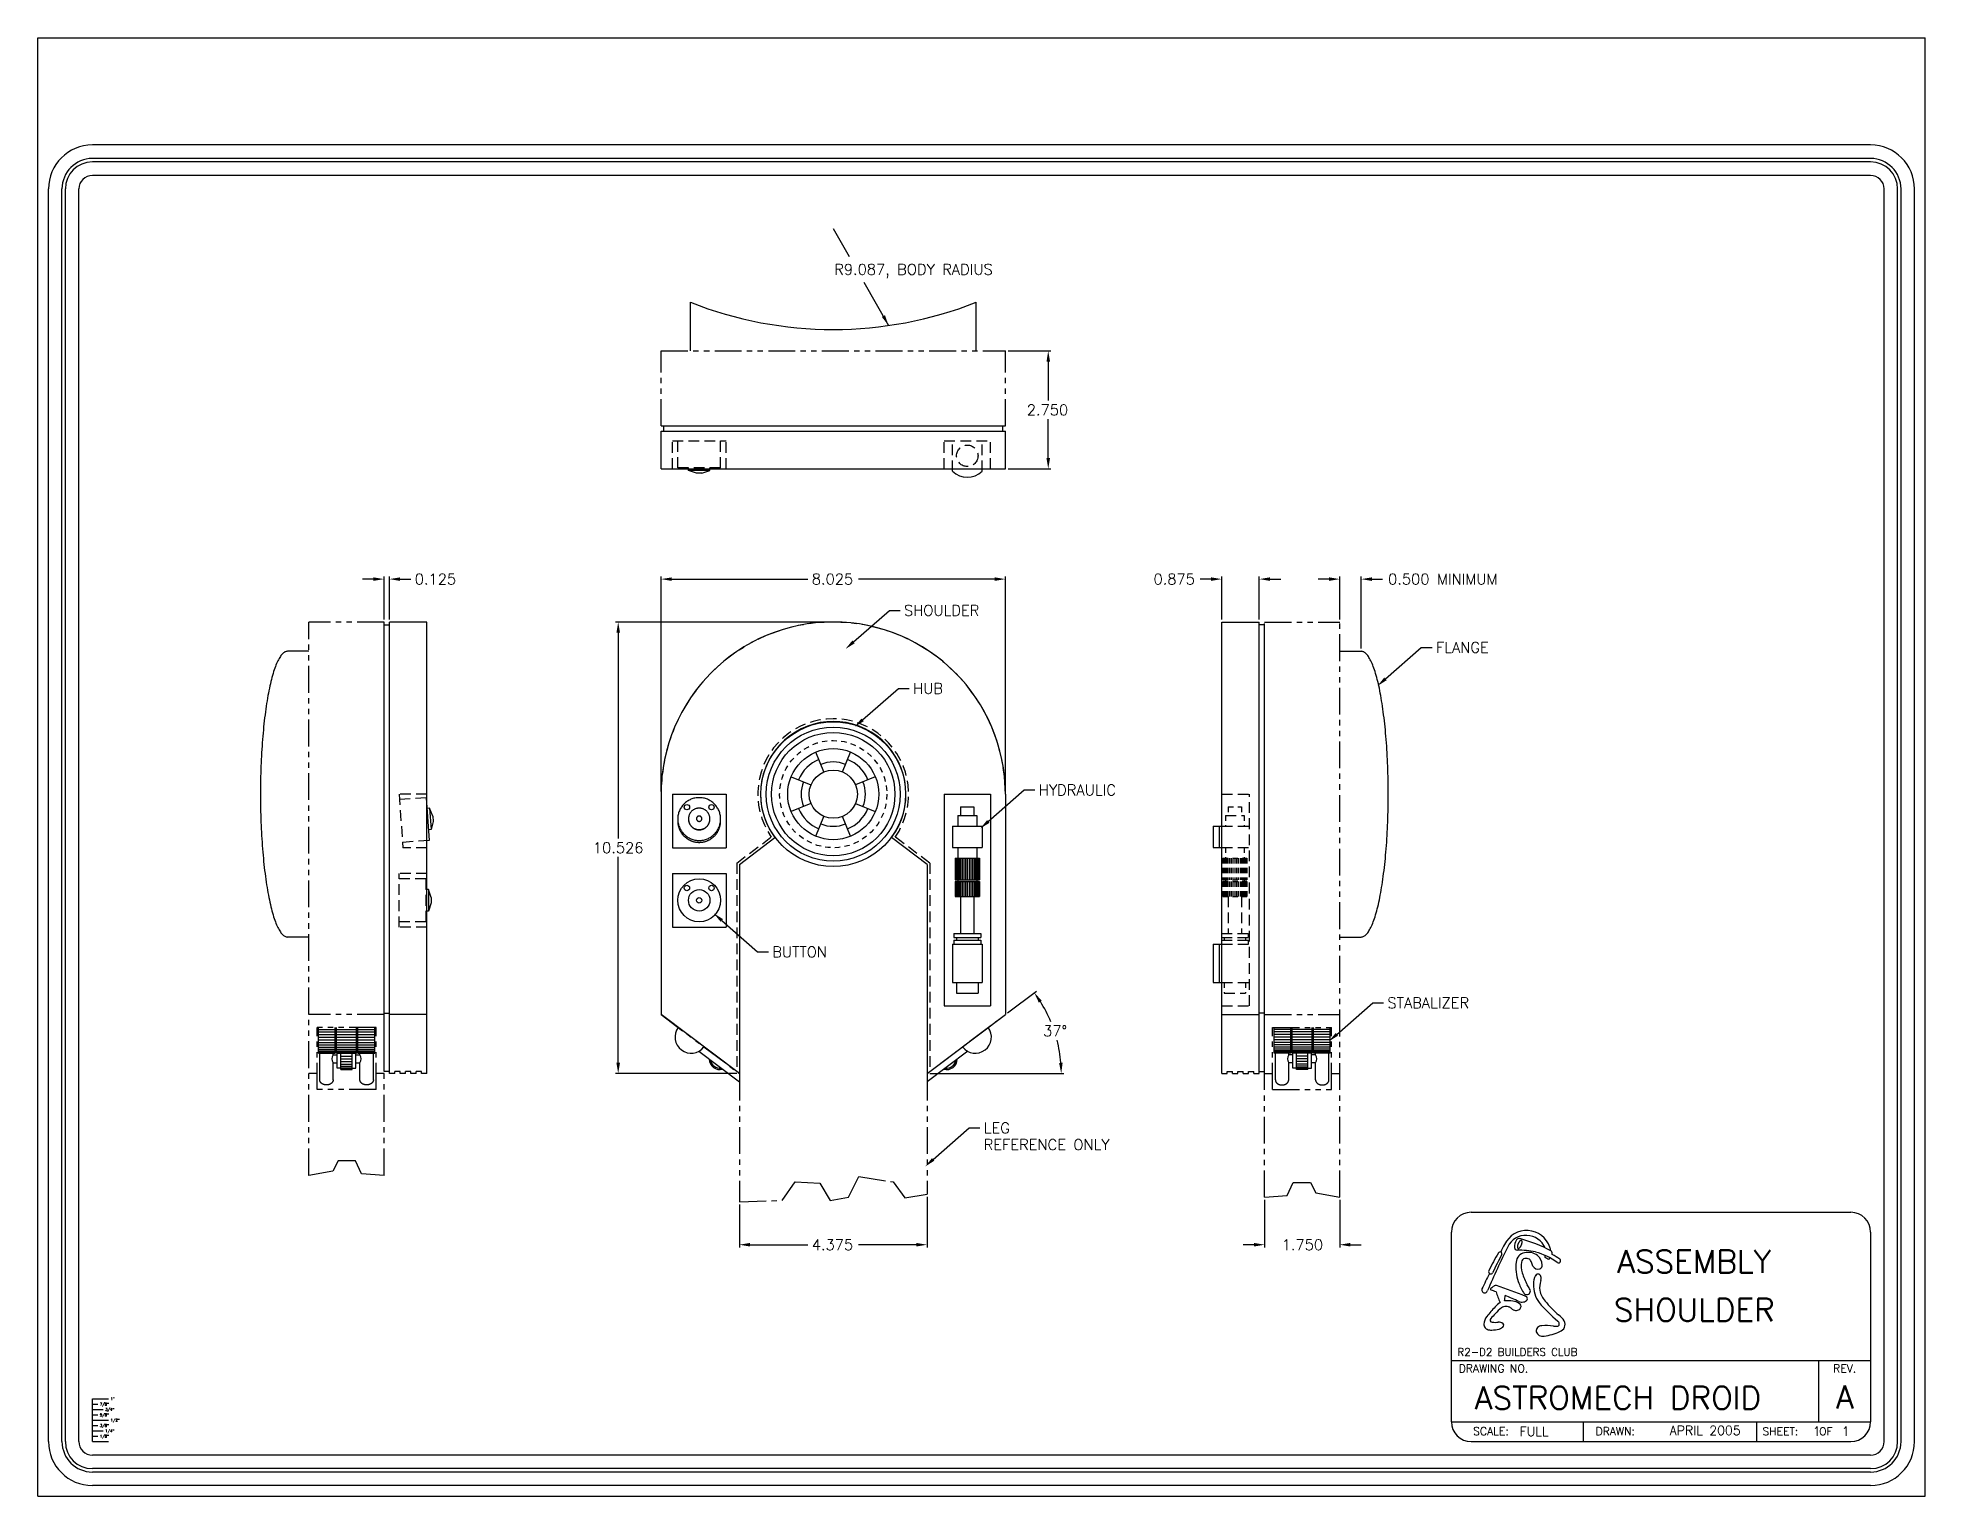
# Model space of a CAD drawing. Extents: x 0 to 44, y 0 to 34.
import ezdxf
from ezdxf.enums import TextEntityAlignment as Align

# ---------------------------------------------------------------- set-up
doc = ezdxf.new("R2010")
doc.units = 0
for name, pattern in [('CENTER', [2, 1.25, -0.25, 0.25, -0.25]), ('HIDDEN', [0.375, 0.25, -0.125]), ('HIDDEN2', [0.1875, 0.125, -0.0625]), ('PHANTOM2', [1.25, 0.625, -0.125, 0.125, -0.125, 0.125, -0.125])]:
    doc.linetypes.add(name, pattern=pattern)
doc.layers.get('0').update_dxf_attribs({"linetype": 'CONTINUOUS'})
for name, color, linetype in [('DIMENSIONS', 1, 'CONTINUOUS'), ('FORM', 5, 'CONTINUOUS'), ('LEG_-_OUTLINE', 7, 'PHANTOM2'), ('SHOULDER_-_BUTTON', 7, 'CONTINUOUS'), ('SHOULDER_-_FLANGE', 7, 'CONTINUOUS'), ('SHOULDER_-_HUB', 7, 'CONTINUOUS'), ('SHOULDER_-_HYDRAULIC', 7, 'CONTINUOUS'), ('SHOULDER_-_RIGHT', 7, 'CONTINUOUS'), ('SHOULDER_-_STABALIZER', 7, 'CONTINUOUS')]:
    doc.layers.add(name, color=color, linetype=linetype)
doc.styles.get("Standard").update_dxf_attribs({"font": 'simplex.shx'})

msp = doc.modelspace()

# ---------------------------------------------------------------- texts
for s, p in [('1"', (1.698, 2.241)), ('7/8"', (1.448, 2.116)), ('5/8"', (1.448, 1.866)), ('3/4"', (1.573, 1.991)), ('1/2"', (1.698, 1.741)), ('3/8"', (1.448, 1.616)), ('1/8"', (1.448, 1.366)), ('1/4"', (1.573, 1.491))]:
    msp.add_text(s, height=0.0625).set_placement(p)
at = {"layer": 'DIMENSIONS'}
for s, p in [('R9.087, BODY RADIUS', (18.566, 28.475)), ('2.750', (23.056, 25.2)), ('0.125', (8.788, 21.255)), ('8.025', (18.044, 21.255)), ('0.875', (26.01, 21.255)), ('0.500 MINIMUM', (31.479, 21.255)), ('SHOULDER', (20.193, 20.524)), ('FLANGE', (32.593, 19.663)), ('HUB', (20.405, 18.708)), ('HYDRAULIC', (23.335, 16.339)), ('10.526', (12.942, 14.992)), ('BUTTON', (17.122, 12.565)), ('STABALIZER', (31.461, 11.377)), ('37°', (23.436, 10.722)), ('LEG', (22.051, 8.461)), ('REFERENCE ONLY', (22.051, 8.072)), ('4.375', (18.044, 5.739)), ('1.750', (28.998, 5.739))]:
    msp.add_text(s, height=0.25, dxfattribs=at).set_placement(p)
at = {"layer": 'FORM'}
for s, p in [('ASSEMBLY', (38.617, 5.206)), ('SHOULDER', (38.617, 4.078))]:
    msp.add_text(s, height=0.5334, dxfattribs=at).set_placement(p, align=Align.CENTER)
at = {"layer": 'FORM', "color": 7}
msp.add_text('R2-D2 BUILDERS CLUB', height=0.17641, dxfattribs=at).set_placement((33.094, 3.274))
at = {"layer": 'FORM', "linetype": 'CONTINUOUS'}
for s, height, p in [('DRAWING NO.', 0.18436, (33.124, 2.887)), ('SCALE:', 0.1844, (33.461, 1.425)), ('DRAWN:', 0.1844, (36.315, 1.424)), ('SHEET:   OF', 0.18436, (40.203, 1.422))]:
    msp.add_text(s, height=height, dxfattribs=at).set_placement(p)
msp.add_text('REV.', height=0.1844, dxfattribs=at).set_placement((42.123, 2.887), align=Align.CENTER)
at = {"layer": 'FORM'}
for s, height, p in [('ASTROMECH DROID', 0.53344, (33.499, 2.027)), ('A', 0.533, (41.922, 2.048)), ('FULL', 0.2134, (34.545, 1.404)), ('1   1', 0.2134, (41.381, 1.41))]:
    msp.add_text(s, height=height, dxfattribs=at).set_placement(p)
msp.add_text('APRIL 2005', height=0.2134, dxfattribs=at).set_placement((39.697, 1.427), align=Align.RIGHT)

# ---------------------------------------------------------------- linework, layer by layer
for p, q in [((0, 0), (0, 34)), ((0, 34), (44, 34)), ((44, 0), (44, 34)), ((1.274, 1.274), (1.274, 2.274)), ((1.274, 2.274), (1.649, 2.274)), ((1.274, 2.149), (1.399, 2.149)), ((1.274, 2.024), (1.524, 2.024)), ((1.274, 1.899), (1.399, 1.899)), ((1.274, 1.774), (1.649, 1.774)), ((1.274, 1.649), (1.399, 1.649)), ((1.274, 1.524), (1.524, 1.524)), ((1.274, 1.399), (1.399, 1.399)), ((1.274, 1.274), (1.649, 1.274)), ((0, 0), (44, 0))]:
    msp.add_line(p, q)
at = {"layer": 'DIMENSIONS'}
for p, q in [((18.544, 29.55), (18.916, 28.899)), ((19.258, 28.301), (19.834, 27.292)), ((22.619, 26.7), (23.619, 26.7)), ((23.556, 26.45), (23.556, 25.54)), ((23.556, 24.2), (23.556, 25.11)), ((22.619, 23.95), (23.619, 23.95)), ((7.823, 21.38), (7.573, 21.38)), ((8.073, 20.442), (8.073, 21.442)), ((8.198, 20.442), (8.198, 21.442)), ((8.448, 21.38), (8.698, 21.38)), ((14.531, 16.43), (14.531, 21.442)), ((14.781, 21.38), (17.954, 21.38)), ((22.306, 21.38), (19.134, 21.38)), ((22.556, 16.43), (22.556, 21.442)), ((27.35, 21.38), (27.1, 21.38)), ((27.6, 20.442), (27.6, 21.442)), ((28.475, 20.442), (28.475, 21.442)), ((28.725, 21.38), (28.975, 21.38)), ((30.1, 21.38), (29.85, 21.38)), ((30.35, 20.442), (30.35, 21.442)), ((30.85, 19.76), (30.85, 21.442)), ((31.1, 21.38), (31.35, 21.38)), ((18.481, 20.38), (13.469, 20.38)), ((19.016, 19.915), (19.853, 20.649)), ((19.853, 20.649), (20.103, 20.649)), ((13.531, 20.13), (13.531, 15.332)), ((31.417, 19.054), (32.253, 19.788)), ((32.253, 19.788), (32.503, 19.788)), ((19.229, 18.099), (20.065, 18.833)), ((20.065, 18.833), (20.315, 18.833)), ((22.159, 15.73), (22.995, 16.464)), ((22.995, 16.464), (23.245, 16.464)), ((13.531, 10.104), (13.531, 14.902)), ((15.945, 13.424), (16.782, 12.69)), ((16.782, 12.69), (17.032, 12.69)), ((22.606, 11.267), (23.279, 11.774)), ((30.284, 10.768), (31.121, 11.502)), ((31.121, 11.502), (31.371, 11.502)), ((16.294, 9.854), (13.469, 9.854)), ((20.794, 9.854), (23.922, 9.854)), ((20.874, 7.852), (21.711, 8.586)), ((21.711, 8.586), (21.961, 8.586)), ((16.356, 6.801), (16.356, 5.801)), ((20.731, 6.977), (20.731, 5.801)), ((28.6, 6.909), (28.6, 5.801)), ((30.35, 6.909), (30.35, 5.801)), ((16.606, 5.864), (17.954, 5.864)), ((20.481, 5.864), (19.134, 5.864)), ((28.35, 5.864), (28.1, 5.864)), ((30.6, 5.864), (30.85, 5.864))]:
    msp.add_line(p, q, dxfattribs=at)
for start, end in [(22.7083, 32.4194), (4.5806, 14.3929)]:
    msp.add_arc((20.731, 9.854), 3.128, start, end, dxfattribs=at)
for points in [[(19.677, 27.491), (19.75, 27.532), (19.834, 27.292)], [(23.515, 26.45), (23.598, 26.45), (23.556, 26.7)], [(23.515, 24.2), (23.598, 24.2), (23.556, 23.95)], [(7.823, 21.421), (7.823, 21.338), (8.073, 21.38)], [(8.448, 21.421), (8.448, 21.338), (8.198, 21.38)], [(14.781, 21.421), (14.781, 21.338), (14.531, 21.38)], [(22.306, 21.421), (22.306, 21.338), (22.556, 21.38)], [(27.35, 21.421), (27.35, 21.338), (27.6, 21.38)], [(28.725, 21.421), (28.725, 21.338), (28.475, 21.38)], [(30.1, 21.421), (30.1, 21.338), (30.35, 21.38)], [(31.1, 21.421), (31.1, 21.338), (30.85, 21.38)], [(13.49, 20.13), (13.573, 20.13), (13.531, 20.38)], [(19.044, 19.884), (18.828, 19.75), (18.989, 19.947)], [(31.444, 19.022), (31.229, 18.889), (31.389, 19.085)], [(19.256, 18.068), (19.041, 17.934), (19.201, 18.13)], [(22.186, 15.699), (21.971, 15.565), (22.131, 15.762)], [(15.973, 13.455), (15.757, 13.589), (15.918, 13.393)], [(23.337, 11.507), (23.406, 11.555), (23.229, 11.737)], [(30.312, 10.737), (30.096, 10.604), (30.257, 10.8)], [(13.49, 10.104), (13.573, 10.104), (13.531, 9.854)], [(23.891, 10.106), (23.808, 10.102), (23.859, 9.854)], [(20.901, 7.821), (20.686, 7.687), (20.847, 7.883)], [(16.606, 5.905), (16.606, 5.822), (16.356, 5.864)], [(20.481, 5.905), (20.481, 5.822), (20.731, 5.864)], [(28.35, 5.905), (28.35, 5.822), (28.6, 5.864)], [(30.6, 5.905), (30.6, 5.822), (30.35, 5.864)]]:
    msp.add_solid(points, dxfattribs=at)
at = {"layer": 'FORM'}
for p, q in [((42.726, 31.5), (1.274, 31.5)), ((42.726, 31.185), (1.274, 31.185)), ((42.726, 31.106), (1.274, 31.106)), ((0.25, 1.274), (0.25, 30.476)), ((0.565, 1.274), (0.565, 30.476)), ((0.644, 1.274), (0.644, 30.476)), ((0.959, 1.274), (0.959, 30.476)), ((42.726, 30.791), (1.274, 30.791)), ((43.041, 1.274), (43.041, 30.476)), ((43.356, 1.274), (43.356, 30.476)), ((43.435, 1.274), (43.435, 30.476)), ((43.75, 1.274), (43.75, 30.476)), ((42.726, 0.959), (1.274, 0.959)), ((42.726, 0.644), (1.274, 0.644)), ((42.726, 0.565), (1.274, 0.565)), ((42.726, 0.25), (1.274, 0.25))]:
    msp.add_line(p, q, dxfattribs=at)
at = {"layer": 'FORM', "linetype": 'CONTINUOUS'}
for p, q in [((33.416, 6.62), (42.265, 6.62)), ((32.955, 1.735), (32.955, 6.159)), ((42.726, 6.159), (42.726, 1.735)), ((32.955, 3.163), (42.726, 3.163)), ((41.508, 3.163), (41.508, 1.735)), ((32.955, 1.735), (42.726, 1.735)), ((36.026, 1.735), (36.026, 1.274)), ((40.065, 1.729), (40.065, 1.268)), ((33.416, 1.274), (42.265, 1.274))]:
    msp.add_line(p, q, dxfattribs=at)
at = {"layer": 'FORM', "color": 1}
msp.add_polyline3d([(34.588, 5.963, 0), (34.586, 5.964, 0), (34.584, 5.965, 0), (34.582, 5.965, 0), (34.58, 5.965, 0), (34.578, 5.965, 0), (34.575, 5.964, 0), (34.573, 5.964, 0), (34.571, 5.963, 0), (34.568, 5.962, 0), (34.566, 5.96, 0), (34.563, 5.959, 0), (34.56, 5.957, 0), (34.558, 5.955, 0), (34.555, 5.953, 0), (34.552, 5.951, 0), (34.55, 5.948, 0), (34.547, 5.946, 0), (34.544, 5.943, 0), (34.541, 5.94, 0), (34.539, 5.936, 0), (34.536, 5.933, 0), (34.533, 5.929, 0), (34.531, 5.926, 0), (34.528, 5.922, 0), (34.526, 5.918, 0), (34.523, 5.914, 0), (34.521, 5.91, 0), (34.519, 5.906, 0), (34.516, 5.901, 0), (34.514, 5.897, 0), (34.512, 5.893, 0), (34.51, 5.888, 0), (34.508, 5.884, 0), (34.506, 5.879, 0), (34.504, 5.874, 0), (34.503, 5.87, 0), (34.501, 5.865, 0), (34.5, 5.861, 0), (34.498, 5.856, 0), (34.497, 5.852, 0), (34.496, 5.847, 0), (34.495, 5.843, 0), (34.495, 5.838, 0), (34.494, 5.834, 0), (34.493, 5.83, 0), (34.493, 5.826, 0), (34.493, 5.822, 0), (34.492, 5.818, 0), (34.492, 5.814, 0), (34.492, 5.811, 0), (34.493, 5.807, 0), (34.493, 5.804, 0), (34.494, 5.801, 0), (34.494, 5.798, 0), (34.495, 5.795, 0), (34.496, 5.793, 0), (34.497, 5.79, 0), (34.498, 5.788, 0), (34.499, 5.786, 0), (34.501, 5.784, 0), (34.502, 5.783, 0), (34.504, 5.781, 0), (34.506, 5.78, 0), (34.507, 5.779, 0), (34.509, 5.779, 0), (34.511, 5.778, 0), (34.513, 5.778, 0), (34.516, 5.778, 0), (34.518, 5.778, 0), (34.52, 5.779, 0), (34.523, 5.779, 0), (34.525, 5.78, 0), (34.527, 5.781, 0), (34.53, 5.782, 0), (34.533, 5.784, 0), (34.535, 5.786, 0), (34.538, 5.788, 0), (34.541, 5.79, 0), (34.543, 5.792, 0), (34.546, 5.795, 0), (34.549, 5.797, 0), (34.551, 5.8, 0), (34.554, 5.803, 0), (34.557, 5.806, 0), (34.559, 5.81, 0), (34.562, 5.813, 0), (34.565, 5.817, 0), (34.567, 5.821, 0), (34.57, 5.825, 0), (34.572, 5.829, 0), (34.575, 5.833, 0), (34.577, 5.837, 0), (34.579, 5.841, 0), (34.581, 5.846, 0), (34.584, 5.85, 0), (34.586, 5.855, 0), (34.588, 5.859, 0), (34.589, 5.864, 0), (34.591, 5.868, 0), (34.593, 5.873, 0), (34.594, 5.878, 0), (34.596, 5.882, 0), (34.597, 5.887, 0), (34.598, 5.891, 0), (34.599, 5.896, 0), (34.6, 5.9, 0), (34.601, 5.904, 0), (34.602, 5.909, 0), (34.602, 5.913, 0), (34.603, 5.917, 0), (34.603, 5.921, 0), (34.603, 5.925, 0), (34.603, 5.928, 0), (34.603, 5.932, 0), (34.603, 5.935, 0), (34.602, 5.939, 0), (34.602, 5.942, 0), (34.601, 5.945, 0), (34.6, 5.947, 0), (34.6, 5.95, 0), (34.599, 5.952, 0), (34.597, 5.955, 0), (34.596, 5.957, 0), (34.595, 5.958, 0), (34.593, 5.96, 0), (34.592, 5.961, 0), (34.59, 5.963, 0), (34.588, 5.963, 0)], dxfattribs=at)
at = {"layer": 'FORM'}
for centre, radius, start, end in [((1.274, 30.476), 1.024, 90, 180), ((42.726, 30.476), 1.024, 0, 90), ((1.274, 30.476), 0.709, 90, 180), ((1.274, 30.476), 0.63, 90, 180), ((42.726, 30.476), 0.709, 0, 90), ((42.726, 30.476), 0.63, 0, 90), ((1.274, 30.476), 0.315, 90, 180), ((42.726, 30.476), 0.315, 0, 90), ((1.274, 1.274), 1.024, 180, 270), ((1.274, 1.274), 0.709, 180, 270), ((1.274, 1.274), 0.63, 180, 270), ((1.274, 1.274), 0.315, 180, 270), ((42.726, 1.274), 1.024, 270, 0), ((42.726, 1.274), 0.709, 270, 0), ((42.726, 1.274), 0.63, 270, 0), ((42.726, 1.274), 0.315, 270, 0)]:
    msp.add_arc(centre, radius, start, end, dxfattribs=at)
at = {"layer": 'FORM', "linetype": 'CONTINUOUS'}
for centre, start, end in [((33.416, 6.159), 90, 180), ((42.265, 6.159), 360, 90), ((33.416, 1.735), 180, 270), ((42.265, 1.735), 270, 0)]:
    msp.add_arc(centre, 0.461, start, end, dxfattribs=at)
at = {"layer": 'FORM', "color": 7}
for centre, radius, start, end in [((34.709, 5.626), 0.57, 18.2326, 154.6361), ((53.368, -3.673), 21.326, 153.5831, 156.6069), ((50.288, -2.564), 18.17, 152.341, 152.9694), ((34.678, 5.629), 0.45, 85.4854, 155.5007), ((34.698, 5.595), 0.483, 23.4687, 88.1516), ((34.88, 5.685), 0.389, 5.638, 17.7915), ((35.41, 5.331), 0.955, 172.3003, 200.1263), ((34.701, 5.441), 0.238, 99.8697, 175.5952), ((35.146, 5.377), 0.566, 171.5259, 197.4947), ((34.684, 5.445), 0.0983, 100.0375, 170.9848), ((34.744, 5.312), 0.374, 54.1043, 102.9674), ((34.686, 5.304), 0.239, 68.785, 94.7421), ((34.653, 5.395), 0.178, 20.1831, 47.8338), ((34.351, 5.238), 0.517, 14.2811, 24.9473), ((34.976, 5.438), 0.143, 210.2865, 287.2592), ((34.765, 5.385), 0.303, 0.8907, 49.1139), ((34.988, 5.376), 0.0806, 291.9673, 10.2011), ((35.144, 5.582), 0.0146, 157.3748, 243.1832), ((34.903, 5.703), 0.255, 333.247, 339.1268), ((35.483, 6.207), 0.725, 241.5397, 249.3399), ((35.23, 5.536), 0.00803, 246.7424, 343.5507), ((34.88, 5.685), 0.389, 336.9972, 341.1119), ((50.491, -3.156), 18.625, 153.3711, 154.604), ((33.886, 4.825), 0.0188, 120.5491, 251.4839), ((34.236, 4.481), 0.508, 124.2548, 135.0129), ((33.989, 4.862), 0.0556, 76.4452, 134.3635), ((27.873, -12.493), 18.456, 68.3272, 70.6061), ((36.093, 5.598), 1.688, 200.6463, 210.0465), ((35.799, 5.534), 1.236, 195.3231, 209.2908), ((33.768, 4.29), 1.148, 28.4319, 33.8655), ((35.492, 4.9), 0.624, 175.9752, 218.045), ((35.228, 4.963), 0.359, 149.9608, 183.0164), ((34.977, 5.11), 0.0679, 69.7642, 151.8988), ((34.969, 5.106), 0.0753, 357.6694, 65.2511), ((35.602, 4.852), 0.592, 162.8186, 185.355), ((34.792, 5.091), 0.253, 345.3619, 2.6057), ((33.729, 4.81), 0.0672, 161.1287, 346.893), ((37.148, 1.501), 4.309, 137.4564, 141.4055), ((31.36, -2.203), 7.449, 69.2866, 70.2231), ((34.351, 4.087), 0.5, 121.505, 139.0958), ((36.267, 5.482), 2.383, 197.5192, 203.9815), ((34.224, 4.253), 0.172, 90, 125.5975), ((33.485, 4.721), 0.724, 346.5241, 356.715), ((34.28, 3.885), 0.674, 81.0168, 97.6796), ((31.36, -2.203), 7.449, 64.8574, 67.5151), ((34.243, 4.325), 0.102, 63.4627, 100.742), ((34.251, 4.271), 0.15, 50.0038, 75.5417), ((34.323, 4.152), 0.403, 58.748, 81.1062), ((34.592, 4.676), 0.152, 243.4858, 285.1066), ((34.507, 4.431), 0.0703, 329.1857, 69.5272), ((34.71, 4.784), 0.0846, 201.5645, 38.0941), ((34.615, 4.655), 0.127, 277.7873, 324.4296), ((34.676, 4.61), 0.0501, 325.5245, 75.3405), ((37.473, 6.561), 3.209, 219.6028, 230.5002), ((35.536, 4.912), 0.536, 192.3535, 222.302), ((37.382, 6.4), 2.906, 219.5063, 228.4276), ((34.025, 3.988), 0.317, 140.5469, 175.5193), ((33.799, 4.011), 0.091, 178.8843, 204.47), ((33.827, 3.998), 0.113, 192.6455, 248.2224), ((33.895, 4.108), 0.0418, 124.2549, 201.2233), ((33.906, 4.113), 0.0547, 201.8253, 267.1645), ((35.428, 2.785), 2.066, 134.541, 138.9147), ((33.975, 4.545), 0.491, 261.666, 278.334), ((34.642, 3.697), 0.868, 126.6804, 139.7871), ((34.051, 3.88), 0.179, 52.9907, 91.7489), ((34.022, 4.074), 0.183, 283.5752, 324.5897), ((34.126, 3.987), 0.0487, 337.1416, 47.565), ((34.52, 4.537), 0.23, 221.1819, 237.6838), ((34.46, 4.516), 0.184, 250.0839, 281.7545), ((34.486, 4.42), 0.0851, 277.7057, 342.6988), ((35.057, 3.851), 0.125, 88.4325, 186.6263), ((35.163, 2.854), 1.126, 81.4266, 95.2081), ((35.396, 4.265), 0.304, 257.5181, 277.231), ((35.372, 4.007), 0.0986, 12.0254, 52.1436), ((35.413, 4.015), 0.0561, 292.2603, 12.8674), ((35.14, 3.799), 0.53, 32.9711, 53.7284), ((35.427, 4.006), 0.177, 287.7475, 27.3521), ((33.876, 4.091), 0.218, 245.4026, 275.4098), ((33.872, 4.705), 0.832, 271.6993, 283.3954), ((35.077, 3.877), 0.149, 195.7266, 285.3807), ((34.901, 5.194), 1.476, 278.3733, 293.1521)]:
    msp.add_arc(centre, radius, start, end, dxfattribs=at)
at = {"layer": 'FORM', "color": 5}
for centre, radius, start, end in [((34.699, 5.819), 0.277, 145.6086, 184.3667), ((34.486, 5.802), 0.0631, 183.998, 273.3138), ((34.529, 5.938), 0.0687, 75.2447, 147.693), ((34.477, 3.568), 2.171, 78.393, 89.648), ((33.71, 2.794), 3.318, 61.6372, 75.392), ((37.446, 3.583), 3.987, 148.4149, 155.1985), ((38.218, 3.311), 4.702, 150.4088, 156.2074), ((34.089, 5.651), 0.0441, 335.3232, 152.6722), ((34.452, 4.07), 1.688, 54.9325, 74.1529), ((35.223, 5.658), 0.0839, 342.6983, 41.6728), ((34.899, 4.763), 0.959, 52.7669, 65.0636), ((35.454, 5.487), 0.0471, 227.6203, 57.4121), ((33.871, 5.232), 0.0503, 152.1811, 330.991)]:
    msp.add_arc(centre, radius, start, end, dxfattribs=at)
at = {"layer": 'LEG_-_OUTLINE'}
for p, q in [((14.531, 24.95), (14.531, 26.7)), ((14.531, 26.7), (22.556, 26.7)), ((22.556, 24.95), (22.556, 26.7)), ((14.531, 24.95), (22.556, 24.95)), ((6.323, 7.481), (6.323, 20.38)), ((8.073, 20.38), (6.323, 20.38)), ((8.073, 7.481), (8.073, 20.38)), ((28.6, 20.38), (30.35, 20.38)), ((28.6, 6.971), (28.6, 20.38)), ((30.35, 6.971), (30.35, 20.38)), ((14.531, 16.367), (14.531, 11.229)), ((22.556, 16.367), (22.556, 11.229)), ((8.073, 11.229), (6.323, 11.229)), ((14.531, 11.229), (16.356, 9.854)), ((20.731, 9.854), (22.556, 11.229)), ((28.6, 11.229), (30.35, 11.229)), ((7.886, 10.928), (6.511, 10.928)), ((6.511, 9.479), (6.511, 10.928)), ((7.886, 9.479), (7.886, 10.928)), ((28.787, 10.928), (30.162, 10.928)), ((28.787, 9.479), (28.787, 10.928)), ((30.162, 9.479), (30.162, 10.928)), ((6.511, 9.854), (6.323, 9.854)), ((8.073, 9.854), (7.886, 9.854)), ((16.356, 9.854), (16.356, 6.864)), ((20.731, 9.854), (20.731, 7.039)), ((28.6, 9.854), (28.787, 9.854)), ((30.162, 9.854), (30.35, 9.854)), ((7.886, 9.479), (6.511, 9.479)), ((28.787, 9.479), (30.162, 9.479)), ((6.877, 7.582), (6.323, 7.481)), ((7.005, 7.822), (6.877, 7.582)), ((7.405, 7.822), (7.005, 7.822)), ((7.548, 7.518), (7.405, 7.822)), ((8.073, 7.481), (7.548, 7.518)), ((17.351, 6.896), (17.655, 7.327)), ((17.655, 7.327), (18.231, 7.295)), ((18.231, 7.295), (18.47, 6.896)), ((18.902, 6.976), (19.142, 7.455)), ((19.142, 7.455), (19.941, 7.327)), ((19.941, 7.327), (20.213, 6.96)), ((29.125, 7.009), (29.268, 7.312)), ((29.268, 7.312), (29.668, 7.312)), ((29.668, 7.312), (29.796, 7.073)), ((29.796, 7.073), (30.35, 6.971)), ((16.356, 6.864), (17.351, 6.896)), ((18.47, 6.896), (18.902, 6.976)), ((20.213, 6.96), (20.731, 7.039)), ((28.6, 6.971), (29.125, 7.009))]:
    msp.add_line(p, q, dxfattribs=at)
msp.add_arc((18.544, 16.367), 4.013, 0, 180, dxfattribs=at)
at = {"layer": 'SHOULDER_-_BUTTON', "linetype": 'HIDDEN'}
for p, q in [((14.919, 23.975), (14.919, 24.6)), ((15.919, 23.975), (15.919, 24.6)), ((15.919, 23.975), (14.919, 23.975)), ((9.056, 16.285), (8.432, 16.241)), ((9.126, 15.287), (8.502, 15.243)), ((9.048, 14.392), (8.423, 14.392)), ((9.048, 14.392), (9.048, 13.392)), ((9.048, 13.392), (8.423, 13.392))]:
    msp.add_line(p, q, dxfattribs=at)
at = {"layer": 'SHOULDER_-_BUTTON'}
for p, q in [((15.169, 23.913), (15.169, 23.975)), ((15.356, 23.85), (15.169, 23.913)), ((15.669, 23.913), (15.169, 23.913)), ((15.481, 23.85), (15.356, 23.85)), ((15.481, 23.85), (15.669, 23.913)), ((15.669, 23.913), (15.669, 23.975)), ((9.056, 16.285), (9.126, 15.287)), ((9.136, 16.04), (9.073, 16.035)), ((9.136, 16.04), (9.171, 15.541)), ((9.211, 15.857), (9.136, 16.04)), ((9.211, 15.857), (9.22, 15.732)), ((9.171, 15.541), (9.108, 15.537)), ((9.22, 15.732), (9.171, 15.541)), ((9.111, 14.142), (9.048, 14.142)), ((9.111, 14.142), (9.111, 13.642)), ((9.173, 13.955), (9.111, 14.142)), ((9.111, 13.642), (9.048, 13.642)), ((9.173, 13.83), (9.111, 13.642)), ((9.173, 13.955), (9.173, 13.83))]:
    msp.add_line(p, q, dxfattribs=at)
for points in [[(14.919, 15.786, 0), (14.919, 15.761, 0), (14.921, 15.737, 0), (14.924, 15.713, 0), (14.928, 15.689, 0), (14.934, 15.665, 0), (14.94, 15.641, 0), (14.948, 15.618, 0), (14.957, 15.595, 0), (14.967, 15.573, 0), (14.978, 15.551, 0), (14.99, 15.53, 0), (15.003, 15.509, 0), (15.017, 15.489, 0), (15.032, 15.47, 0), (15.048, 15.451, 0), (15.065, 15.433, 0), (15.083, 15.416, 0), (15.101, 15.4, 0), (15.121, 15.385, 0), (15.141, 15.371, 0), (15.162, 15.358, 0), (15.183, 15.346, 0), (15.205, 15.335, 0), (15.227, 15.325, 0), (15.25, 15.316, 0), (15.274, 15.309, 0), (15.297, 15.302, 0), (15.321, 15.297, 0), (15.345, 15.293, 0), (15.37, 15.29, 0), (15.394, 15.288, 0), (15.419, 15.287, 0), (15.443, 15.288, 0), (15.468, 15.29, 0), (15.492, 15.293, 0), (15.516, 15.297, 0), (15.54, 15.302, 0), (15.564, 15.309, 0), (15.587, 15.316, 0), (15.61, 15.325, 0), (15.633, 15.335, 0), (15.654, 15.346, 0), (15.676, 15.358, 0), (15.697, 15.371, 0), (15.716, 15.385, 0), (15.736, 15.4, 0), (15.755, 15.416, 0), (15.772, 15.433, 0), (15.789, 15.451, 0), (15.805, 15.47, 0), (15.82, 15.489, 0), (15.834, 15.509, 0), (15.848, 15.53, 0), (15.86, 15.551, 0), (15.871, 15.573, 0), (15.881, 15.595, 0), (15.889, 15.618, 0), (15.897, 15.641, 0), (15.904, 15.665, 0), (15.909, 15.689, 0), (15.913, 15.713, 0), (15.916, 15.737, 0), (15.918, 15.761, 0), (15.919, 15.786, 0), (15.918, 15.81, 0), (15.916, 15.835, 0), (15.913, 15.859, 0), (15.909, 15.883, 0), (15.904, 15.907, 0), (15.897, 15.931, 0), (15.889, 15.954, 0), (15.881, 15.977, 0), (15.871, 15.999, 0), (15.86, 16.021, 0), (15.848, 16.042, 0), (15.834, 16.063, 0), (15.82, 16.083, 0), (15.805, 16.102, 0), (15.789, 16.121, 0), (15.772, 16.139, 0), (15.755, 16.155, 0), (15.736, 16.172, 0), (15.716, 16.187, 0), (15.697, 16.201, 0), (15.676, 16.214, 0), (15.654, 16.226, 0), (15.633, 16.237, 0), (15.61, 16.247, 0), (15.587, 16.256, 0), (15.564, 16.263, 0), (15.54, 16.27, 0), (15.516, 16.275, 0), (15.492, 16.279, 0), (15.468, 16.282, 0), (15.443, 16.284, 0), (15.419, 16.285, 0), (15.394, 16.284, 0), (15.37, 16.282, 0), (15.345, 16.279, 0), (15.321, 16.275, 0), (15.297, 16.27, 0), (15.274, 16.263, 0), (15.25, 16.256, 0), (15.227, 16.247, 0), (15.205, 16.237, 0), (15.183, 16.226, 0), (15.162, 16.214, 0), (15.141, 16.201, 0), (15.121, 16.187, 0), (15.101, 16.172, 0), (15.083, 16.155, 0), (15.065, 16.139, 0), (15.048, 16.121, 0), (15.032, 16.102, 0), (15.017, 16.083, 0), (15.003, 16.063, 0), (14.99, 16.042, 0), (14.978, 16.021, 0), (14.967, 15.999, 0), (14.957, 15.977, 0), (14.948, 15.954, 0), (14.94, 15.931, 0), (14.934, 15.907, 0), (14.928, 15.883, 0), (14.924, 15.859, 0), (14.921, 15.835, 0), (14.919, 15.81, 0), (14.919, 15.786, 0)], [(15.169, 15.79, 0), (15.169, 15.778, 0), (15.17, 15.766, 0), (15.171, 15.754, 0), (15.174, 15.742, 0), (15.176, 15.73, 0), (15.179, 15.718, 0), (15.183, 15.706, 0), (15.188, 15.695, 0), (15.193, 15.684, 0), (15.198, 15.673, 0), (15.204, 15.662, 0), (15.211, 15.652, 0), (15.218, 15.642, 0), (15.225, 15.632, 0), (15.233, 15.623, 0), (15.242, 15.614, 0), (15.251, 15.606, 0), (15.26, 15.598, 0), (15.27, 15.59, 0), (15.28, 15.583, 0), (15.29, 15.576, 0), (15.301, 15.57, 0), (15.312, 15.565, 0), (15.323, 15.56, 0), (15.335, 15.556, 0), (15.346, 15.552, 0), (15.358, 15.548, 0), (15.37, 15.546, 0), (15.382, 15.544, 0), (15.394, 15.542, 0), (15.406, 15.541, 0), (15.419, 15.541, 0), (15.431, 15.541, 0), (15.443, 15.542, 0), (15.455, 15.544, 0), (15.467, 15.546, 0), (15.479, 15.548, 0), (15.491, 15.552, 0), (15.503, 15.556, 0), (15.514, 15.56, 0), (15.526, 15.565, 0), (15.537, 15.57, 0), (15.547, 15.576, 0), (15.558, 15.583, 0), (15.568, 15.59, 0), (15.577, 15.598, 0), (15.587, 15.606, 0), (15.595, 15.614, 0), (15.604, 15.623, 0), (15.612, 15.632, 0), (15.62, 15.642, 0), (15.627, 15.652, 0), (15.633, 15.662, 0), (15.639, 15.673, 0), (15.645, 15.684, 0), (15.65, 15.695, 0), (15.654, 15.706, 0), (15.658, 15.718, 0), (15.661, 15.73, 0), (15.664, 15.742, 0), (15.666, 15.754, 0), (15.668, 15.766, 0), (15.668, 15.778, 0), (15.669, 15.79, 0), (15.668, 15.803, 0), (15.668, 15.815, 0), (15.666, 15.827, 0), (15.664, 15.839, 0), (15.661, 15.851, 0), (15.658, 15.863, 0), (15.654, 15.874, 0), (15.65, 15.886, 0), (15.645, 15.897, 0), (15.639, 15.908, 0), (15.633, 15.918, 0), (15.627, 15.929, 0), (15.62, 15.939, 0), (15.612, 15.948, 0), (15.604, 15.958, 0), (15.595, 15.967, 0), (15.587, 15.975, 0), (15.577, 15.983, 0), (15.568, 15.991, 0), (15.558, 15.998, 0), (15.547, 16.004, 0), (15.537, 16.01, 0), (15.526, 16.016, 0), (15.514, 16.021, 0), (15.503, 16.025, 0), (15.491, 16.029, 0), (15.479, 16.032, 0), (15.467, 16.035, 0), (15.455, 16.037, 0), (15.443, 16.038, 0), (15.431, 16.039, 0), (15.419, 16.04, 0), (15.406, 16.039, 0), (15.394, 16.038, 0), (15.382, 16.037, 0), (15.37, 16.035, 0), (15.358, 16.032, 0), (15.346, 16.029, 0), (15.335, 16.025, 0), (15.323, 16.021, 0), (15.312, 16.016, 0), (15.301, 16.01, 0), (15.29, 16.004, 0), (15.28, 15.998, 0), (15.27, 15.991, 0), (15.26, 15.983, 0), (15.251, 15.975, 0), (15.242, 15.967, 0), (15.233, 15.958, 0), (15.225, 15.948, 0), (15.218, 15.939, 0), (15.211, 15.929, 0), (15.204, 15.918, 0), (15.198, 15.908, 0), (15.193, 15.897, 0), (15.188, 15.886, 0), (15.183, 15.874, 0), (15.179, 15.863, 0), (15.176, 15.851, 0), (15.174, 15.839, 0), (15.171, 15.827, 0), (15.17, 15.815, 0), (15.169, 15.803, 0), (15.169, 15.79, 0)], [(15.356, 15.795, 0), (15.356, 15.792, 0), (15.357, 15.789, 0), (15.357, 15.786, 0), (15.357, 15.783, 0), (15.358, 15.78, 0), (15.359, 15.777, 0), (15.36, 15.774, 0), (15.361, 15.771, 0), (15.362, 15.768, 0), (15.364, 15.765, 0), (15.365, 15.763, 0), (15.367, 15.76, 0), (15.368, 15.758, 0), (15.37, 15.755, 0), (15.372, 15.753, 0), (15.374, 15.751, 0), (15.377, 15.748, 0), (15.379, 15.746, 0), (15.382, 15.745, 0), (15.384, 15.743, 0), (15.387, 15.741, 0), (15.389, 15.74, 0), (15.392, 15.738, 0), (15.395, 15.737, 0), (15.398, 15.736, 0), (15.4, 15.735, 0), (15.403, 15.734, 0), (15.406, 15.734, 0), (15.409, 15.733, 0), (15.413, 15.733, 0), (15.416, 15.732, 0), (15.419, 15.732, 0), (15.422, 15.732, 0), (15.425, 15.733, 0), (15.428, 15.733, 0), (15.431, 15.734, 0), (15.434, 15.734, 0), (15.437, 15.735, 0), (15.44, 15.736, 0), (15.443, 15.737, 0), (15.445, 15.738, 0), (15.448, 15.74, 0), (15.451, 15.741, 0), (15.453, 15.743, 0), (15.456, 15.745, 0), (15.458, 15.746, 0), (15.461, 15.748, 0), (15.463, 15.751, 0), (15.465, 15.753, 0), (15.467, 15.755, 0), (15.469, 15.758, 0), (15.471, 15.76, 0), (15.472, 15.763, 0), (15.474, 15.765, 0), (15.475, 15.768, 0), (15.476, 15.771, 0), (15.477, 15.774, 0), (15.479, 15.777, 0), (15.479, 15.78, 0), (15.48, 15.783, 0), (15.48, 15.786, 0), (15.481, 15.789, 0), (15.481, 15.792, 0), (15.481, 15.795, 0), (15.481, 15.798, 0), (15.481, 15.801, 0), (15.48, 15.804, 0), (15.48, 15.807, 0), (15.479, 15.81, 0), (15.479, 15.813, 0), (15.477, 15.816, 0), (15.476, 15.819, 0), (15.475, 15.821, 0), (15.474, 15.824, 0), (15.472, 15.827, 0), (15.471, 15.829, 0), (15.469, 15.832, 0), (15.467, 15.834, 0), (15.465, 15.837, 0), (15.463, 15.839, 0), (15.461, 15.841, 0), (15.458, 15.843, 0), (15.456, 15.845, 0), (15.453, 15.847, 0), (15.451, 15.848, 0), (15.448, 15.85, 0), (15.445, 15.851, 0), (15.443, 15.852, 0), (15.44, 15.853, 0), (15.437, 15.854, 0), (15.434, 15.855, 0), (15.431, 15.856, 0), (15.428, 15.856, 0), (15.425, 15.857, 0), (15.422, 15.857, 0), (15.419, 15.857, 0), (15.416, 15.857, 0), (15.413, 15.857, 0), (15.409, 15.856, 0), (15.406, 15.856, 0), (15.403, 15.855, 0), (15.4, 15.854, 0), (15.398, 15.853, 0), (15.395, 15.852, 0), (15.392, 15.851, 0), (15.389, 15.85, 0), (15.387, 15.848, 0), (15.384, 15.847, 0), (15.382, 15.845, 0), (15.379, 15.843, 0), (15.377, 15.841, 0), (15.374, 15.839, 0), (15.372, 15.837, 0), (15.37, 15.834, 0), (15.368, 15.832, 0), (15.367, 15.829, 0), (15.365, 15.827, 0), (15.364, 15.824, 0), (15.362, 15.821, 0), (15.361, 15.819, 0), (15.36, 15.816, 0), (15.359, 15.813, 0), (15.358, 15.81, 0), (15.357, 15.807, 0), (15.357, 15.804, 0), (15.357, 15.801, 0), (15.356, 15.798, 0), (15.356, 15.795, 0)], [(14.919, 15.764, 0), (14.919, 15.751, 0), (14.919, 15.739, 0), (14.919, 15.726, 0), (14.919, 15.714, 0), (14.92, 15.701, 0), (14.922, 15.689, 0), (14.923, 15.676, 0), (14.925, 15.664, 0), (14.927, 15.651, 0), (14.93, 15.639, 0), (14.932, 15.627, 0), (14.935, 15.614, 0), (14.939, 15.602, 0), (14.942, 15.59, 0), (14.946, 15.578, 0), (14.951, 15.566, 0), (14.955, 15.555, 0), (14.96, 15.543, 0), (14.965, 15.532, 0), (14.971, 15.52, 0), (14.976, 15.509, 0), (14.983, 15.498, 0), (14.989, 15.487, 0), (14.995, 15.476, 0), (15.002, 15.466, 0), (15.009, 15.456, 0), (15.017, 15.445, 0), (15.024, 15.435, 0), (15.032, 15.425, 0), (15.04, 15.416, 0), (15.049, 15.406, 0), (15.057, 15.397, 0), (15.066, 15.388, 0), (15.075, 15.38, 0), (15.085, 15.371, 0), (15.094, 15.363, 0), (15.104, 15.355, 0), (15.114, 15.347, 0), (15.124, 15.339, 0), (15.134, 15.332, 0), (15.145, 15.325, 0), (15.155, 15.318, 0), (15.166, 15.312, 0), (15.177, 15.306, 0), (15.188, 15.3, 0), (15.199, 15.294, 0), (15.211, 15.289, 0), (15.222, 15.283, 0), (15.234, 15.279, 0), (15.246, 15.274, 0), (15.258, 15.27, 0), (15.27, 15.266, 0), (15.282, 15.262, 0), (15.294, 15.259, 0), (15.306, 15.256, 0), (15.318, 15.253, 0), (15.331, 15.251, 0), (15.343, 15.249, 0), (15.356, 15.247, 0), (15.368, 15.246, 0), (15.381, 15.245, 0), (15.393, 15.244, 0), (15.406, 15.243, 0), (15.419, 15.243, 0), (15.431, 15.243, 0), (15.444, 15.244, 0), (15.457, 15.245, 0), (15.469, 15.246, 0), (15.482, 15.247, 0), (15.494, 15.249, 0), (15.507, 15.251, 0), (15.519, 15.253, 0), (15.531, 15.256, 0), (15.543, 15.259, 0), (15.556, 15.262, 0), (15.568, 15.266, 0), (15.58, 15.27, 0), (15.592, 15.274, 0), (15.603, 15.279, 0), (15.615, 15.283, 0), (15.627, 15.289, 0), (15.638, 15.294, 0), (15.649, 15.3, 0), (15.66, 15.306, 0), (15.671, 15.312, 0), (15.682, 15.318, 0), (15.693, 15.325, 0), (15.703, 15.332, 0), (15.714, 15.339, 0), (15.724, 15.347, 0), (15.734, 15.355, 0), (15.743, 15.363, 0), (15.753, 15.371, 0), (15.762, 15.38, 0), (15.771, 15.388, 0), (15.78, 15.397, 0), (15.789, 15.406, 0), (15.797, 15.416, 0), (15.805, 15.425, 0), (15.813, 15.435, 0), (15.821, 15.445, 0), (15.828, 15.456, 0), (15.835, 15.466, 0), (15.842, 15.476, 0), (15.848, 15.487, 0), (15.855, 15.498, 0), (15.861, 15.509, 0), (15.867, 15.52, 0), (15.872, 15.532, 0), (15.877, 15.543, 0), (15.882, 15.555, 0), (15.887, 15.566, 0), (15.891, 15.578, 0), (15.895, 15.59, 0), (15.899, 15.602, 0), (15.902, 15.614, 0), (15.905, 15.627, 0), (15.908, 15.639, 0), (15.91, 15.651, 0), (15.912, 15.664, 0), (15.914, 15.676, 0), (15.916, 15.689, 0), (15.917, 15.701, 0), (15.918, 15.714, 0), (15.918, 15.726, 0), (15.919, 15.739, 0), (15.919, 15.751, 0), (15.918, 15.764, 0)], [(15.169, 15.788, 0), (15.169, 15.782, 0), (15.169, 15.776, 0), (15.169, 15.77, 0), (15.17, 15.764, 0), (15.17, 15.757, 0), (15.171, 15.751, 0), (15.172, 15.745, 0), (15.173, 15.739, 0), (15.174, 15.733, 0), (15.176, 15.727, 0), (15.177, 15.721, 0), (15.179, 15.715, 0), (15.181, 15.709, 0), (15.183, 15.704, 0), (15.185, 15.698, 0), (15.187, 15.692, 0), (15.19, 15.686, 0), (15.192, 15.681, 0), (15.195, 15.675, 0), (15.197, 15.67, 0), (15.2, 15.664, 0), (15.204, 15.659, 0), (15.207, 15.654, 0), (15.21, 15.649, 0), (15.213, 15.643, 0), (15.217, 15.638, 0), (15.221, 15.633, 0), (15.225, 15.629, 0), (15.229, 15.624, 0), (15.233, 15.619, 0), (15.237, 15.615, 0), (15.241, 15.61, 0), (15.245, 15.606, 0), (15.25, 15.602, 0), (15.255, 15.598, 0), (15.259, 15.594, 0), (15.264, 15.59, 0), (15.269, 15.586, 0), (15.274, 15.583, 0), (15.279, 15.579, 0), (15.284, 15.576, 0), (15.29, 15.572, 0), (15.295, 15.569, 0), (15.3, 15.566, 0), (15.306, 15.563, 0), (15.311, 15.561, 0), (15.317, 15.558, 0), (15.322, 15.556, 0), (15.328, 15.553, 0), (15.334, 15.551, 0), (15.34, 15.549, 0), (15.346, 15.547, 0), (15.352, 15.546, 0), (15.358, 15.544, 0), (15.364, 15.543, 0), (15.37, 15.541, 0), (15.376, 15.54, 0), (15.382, 15.539, 0), (15.388, 15.539, 0), (15.394, 15.538, 0), (15.4, 15.537, 0), (15.406, 15.537, 0), (15.412, 15.537, 0), (15.419, 15.537, 0), (15.425, 15.537, 0), (15.431, 15.537, 0), (15.437, 15.537, 0), (15.443, 15.538, 0), (15.45, 15.539, 0), (15.456, 15.539, 0), (15.462, 15.54, 0), (15.468, 15.541, 0), (15.474, 15.543, 0), (15.48, 15.544, 0), (15.486, 15.546, 0), (15.492, 15.547, 0), (15.498, 15.549, 0), (15.503, 15.551, 0), (15.509, 15.553, 0), (15.515, 15.556, 0), (15.521, 15.558, 0), (15.526, 15.561, 0), (15.532, 15.563, 0), (15.537, 15.566, 0), (15.543, 15.569, 0), (15.548, 15.572, 0), (15.553, 15.576, 0), (15.558, 15.579, 0), (15.563, 15.583, 0), (15.568, 15.586, 0), (15.573, 15.59, 0), (15.578, 15.594, 0), (15.583, 15.598, 0), (15.587, 15.602, 0), (15.592, 15.606, 0), (15.596, 15.61, 0), (15.601, 15.615, 0), (15.605, 15.619, 0), (15.609, 15.624, 0), (15.613, 15.629, 0), (15.617, 15.633, 0), (15.62, 15.638, 0), (15.624, 15.643, 0), (15.627, 15.649, 0), (15.631, 15.654, 0), (15.634, 15.659, 0), (15.637, 15.664, 0), (15.64, 15.67, 0), (15.643, 15.675, 0), (15.645, 15.681, 0), (15.648, 15.686, 0), (15.65, 15.692, 0), (15.652, 15.698, 0), (15.655, 15.704, 0), (15.657, 15.709, 0), (15.658, 15.715, 0), (15.66, 15.721, 0), (15.662, 15.727, 0), (15.663, 15.733, 0), (15.664, 15.739, 0), (15.665, 15.745, 0), (15.666, 15.751, 0), (15.667, 15.757, 0), (15.668, 15.764, 0), (15.668, 15.77, 0), (15.668, 15.776, 0), (15.669, 15.782, 0), (15.669, 15.788, 0)]]:
    msp.add_polyline3d(points, dxfattribs=at)
for centre, radius in [((15.132, 16.063), 0.0625), ((15.706, 16.063), 0.0625), ((15.419, 13.892), 0.5), ((15.132, 14.179), 0.0625), ((15.419, 13.892), 0.25), ((15.706, 14.179), 0.0625), ((15.419, 13.892), 0.0625)]:
    msp.add_circle(centre, radius, dxfattribs=at)
at = {"layer": 'SHOULDER_-_FLANGE'}
for p, q in [((15.214, 26.7), (15.214, 27.833)), ((21.874, 26.7), (21.874, 27.833)), ((6.323, 19.697), (5.823, 19.697)), ((30.35, 19.697), (30.85, 19.697)), ((6.323, 13.037), (5.823, 13.037)), ((30.35, 13.037), (30.85, 13.037))]:
    msp.add_line(p, q, dxfattribs=at)
for points in [[(5.823, 19.697, 0), (5.808, 19.696, 0), (5.792, 19.693, 0), (5.777, 19.688, 0), (5.761, 19.681, 0), (5.746, 19.672, 0), (5.731, 19.661, 0), (5.715, 19.648, 0), (5.7, 19.633, 0), (5.685, 19.616, 0), (5.67, 19.597, 0), (5.655, 19.576, 0), (5.64, 19.554, 0), (5.625, 19.529, 0), (5.61, 19.502, 0), (5.596, 19.474, 0), (5.581, 19.444, 0), (5.567, 19.411, 0), (5.553, 19.377, 0), (5.539, 19.341, 0), (5.525, 19.304, 0), (5.512, 19.264, 0), (5.498, 19.223, 0), (5.485, 19.18, 0), (5.472, 19.136, 0), (5.459, 19.09, 0), (5.447, 19.042, 0), (5.434, 18.992, 0), (5.422, 18.941, 0), (5.41, 18.889, 0), (5.399, 18.834, 0), (5.388, 18.779, 0), (5.376, 18.722, 0), (5.366, 18.663, 0), (5.355, 18.603, 0), (5.345, 18.542, 0), (5.335, 18.48, 0), (5.325, 18.416, 0), (5.316, 18.351, 0), (5.307, 18.285, 0), (5.298, 18.217, 0), (5.289, 18.149, 0), (5.281, 18.079, 0), (5.273, 18.008, 0), (5.266, 17.937, 0), (5.259, 17.864, 0), (5.252, 17.791, 0), (5.245, 17.716, 0), (5.239, 17.641, 0), (5.234, 17.566, 0), (5.228, 17.489, 0), (5.223, 17.412, 0), (5.218, 17.334, 0), (5.214, 17.255, 0), (5.21, 17.176, 0), (5.207, 17.097, 0), (5.203, 17.017, 0), (5.201, 16.936, 0), (5.198, 16.856, 0), (5.196, 16.775, 0), (5.194, 16.694, 0), (5.193, 16.612, 0), (5.192, 16.53, 0), (5.191, 16.449, 0), (5.191, 16.367, 0), (5.191, 16.285, 0), (5.192, 16.204, 0), (5.193, 16.122, 0), (5.194, 16.041, 0), (5.196, 15.959, 0), (5.198, 15.878, 0), (5.201, 15.798, 0), (5.203, 15.717, 0), (5.207, 15.637, 0), (5.21, 15.558, 0), (5.214, 15.479, 0), (5.218, 15.4, 0), (5.223, 15.322, 0), (5.228, 15.245, 0), (5.234, 15.169, 0), (5.239, 15.093, 0), (5.245, 15.018, 0), (5.252, 14.943, 0), (5.259, 14.87, 0), (5.266, 14.797, 0), (5.273, 14.726, 0), (5.281, 14.655, 0), (5.289, 14.585, 0), (5.298, 14.517, 0), (5.307, 14.45, 0), (5.316, 14.383, 0), (5.325, 14.318, 0), (5.335, 14.255, 0), (5.345, 14.192, 0), (5.355, 14.131, 0), (5.366, 14.071, 0), (5.376, 14.012, 0), (5.388, 13.955, 0), (5.399, 13.9, 0), (5.41, 13.846, 0), (5.422, 13.793, 0), (5.434, 13.742, 0), (5.447, 13.692, 0), (5.459, 13.645, 0), (5.472, 13.598, 0), (5.485, 13.554, 0), (5.498, 13.511, 0), (5.512, 13.47, 0), (5.525, 13.43, 0), (5.539, 13.393, 0), (5.553, 13.357, 0), (5.567, 13.323, 0), (5.581, 13.29, 0), (5.596, 13.26, 0), (5.61, 13.232, 0), (5.625, 13.205, 0), (5.64, 13.18, 0), (5.655, 13.158, 0), (5.67, 13.137, 0), (5.685, 13.118, 0), (5.7, 13.101, 0), (5.715, 13.086, 0), (5.731, 13.073, 0), (5.746, 13.062, 0), (5.761, 13.053, 0), (5.777, 13.046, 0), (5.792, 13.041, 0), (5.808, 13.038, 0), (5.823, 13.037, 0)], [(30.85, 13.037, 0), (30.865, 13.038, 0), (30.881, 13.041, 0), (30.896, 13.046, 0), (30.912, 13.053, 0), (30.927, 13.062, 0), (30.942, 13.073, 0), (30.958, 13.086, 0), (30.973, 13.101, 0), (30.988, 13.118, 0), (31.003, 13.137, 0), (31.018, 13.158, 0), (31.033, 13.18, 0), (31.048, 13.205, 0), (31.063, 13.232, 0), (31.077, 13.26, 0), (31.091, 13.29, 0), (31.106, 13.323, 0), (31.12, 13.357, 0), (31.134, 13.393, 0), (31.148, 13.43, 0), (31.161, 13.47, 0), (31.175, 13.511, 0), (31.188, 13.554, 0), (31.201, 13.598, 0), (31.214, 13.645, 0), (31.226, 13.692, 0), (31.238, 13.742, 0), (31.251, 13.793, 0), (31.262, 13.846, 0), (31.274, 13.9, 0), (31.285, 13.955, 0), (31.297, 14.012, 0), (31.307, 14.071, 0), (31.318, 14.131, 0), (31.328, 14.192, 0), (31.338, 14.255, 0), (31.348, 14.318, 0), (31.357, 14.383, 0), (31.366, 14.45, 0), (31.375, 14.517, 0), (31.384, 14.585, 0), (31.392, 14.655, 0), (31.4, 14.726, 0), (31.407, 14.797, 0), (31.414, 14.87, 0), (31.421, 14.943, 0), (31.427, 15.018, 0), (31.434, 15.093, 0), (31.439, 15.169, 0), (31.445, 15.245, 0), (31.45, 15.322, 0), (31.454, 15.4, 0), (31.459, 15.479, 0), (31.463, 15.558, 0), (31.466, 15.637, 0), (31.47, 15.717, 0), (31.472, 15.798, 0), (31.475, 15.878, 0), (31.477, 15.959, 0), (31.479, 16.041, 0), (31.48, 16.122, 0), (31.481, 16.204, 0), (31.482, 16.285, 0), (31.482, 16.367, 0), (31.482, 16.449, 0), (31.481, 16.53, 0), (31.48, 16.612, 0), (31.479, 16.694, 0), (31.477, 16.775, 0), (31.475, 16.856, 0), (31.472, 16.936, 0), (31.47, 17.017, 0), (31.466, 17.097, 0), (31.463, 17.176, 0), (31.459, 17.255, 0), (31.454, 17.334, 0), (31.45, 17.412, 0), (31.445, 17.489, 0), (31.439, 17.566, 0), (31.434, 17.641, 0), (31.427, 17.716, 0), (31.421, 17.791, 0), (31.414, 17.864, 0), (31.407, 17.937, 0), (31.4, 18.008, 0), (31.392, 18.079, 0), (31.384, 18.149, 0), (31.375, 18.217, 0), (31.366, 18.285, 0), (31.357, 18.351, 0), (31.348, 18.416, 0), (31.338, 18.48, 0), (31.328, 18.542, 0), (31.318, 18.603, 0), (31.307, 18.663, 0), (31.297, 18.722, 0), (31.285, 18.779, 0), (31.274, 18.834, 0), (31.262, 18.889, 0), (31.251, 18.941, 0), (31.238, 18.992, 0), (31.226, 19.042, 0), (31.214, 19.09, 0), (31.201, 19.136, 0), (31.188, 19.18, 0), (31.175, 19.223, 0), (31.161, 19.264, 0), (31.148, 19.304, 0), (31.134, 19.341, 0), (31.12, 19.377, 0), (31.106, 19.411, 0), (31.091, 19.444, 0), (31.077, 19.474, 0), (31.063, 19.502, 0), (31.048, 19.529, 0), (31.033, 19.554, 0), (31.018, 19.576, 0), (31.003, 19.597, 0), (30.988, 19.616, 0), (30.973, 19.633, 0), (30.958, 19.648, 0), (30.942, 19.661, 0), (30.927, 19.672, 0), (30.912, 19.681, 0), (30.896, 19.688, 0), (30.881, 19.693, 0), (30.865, 19.696, 0), (30.85, 19.697, 0)]]:
    msp.add_polyline3d(points, dxfattribs=at)
at = {"layer": 'SHOULDER_-_HUB'}
for p, q in [((18.328, 16.887), (18.137, 17.349)), ((18.759, 16.887), (18.95, 17.349)), ((17.562, 16.774), (18.024, 16.582)), ((19.525, 16.774), (19.063, 16.582)), ((18.024, 16.152), (17.562, 15.96)), ((18.137, 15.385), (18.328, 15.847)), ((18.95, 15.385), (18.759, 15.847)), ((19.063, 16.152), (19.525, 15.96))]:
    msp.add_line(p, q, dxfattribs=at)
for radius in [1.688, 1.562, 1.438, 1.062, 0.562]:
    msp.add_circle((18.544, 16.367), radius, dxfattribs=at)
at = {"layer": 'SHOULDER_-_HUB', "linetype": 'HIDDEN2'}
msp.add_circle((18.544, 16.367), 1.25, dxfattribs=at)
at = {"layer": 'SHOULDER_-_HUB'}
for centre, radius, start, end in [((18.544, 36.287), 9.087, 248.5027, 291.4973), ((18.544, 16.367), 0.875, 112.5, 157.5), ((18.544, 16.367), 0.875, 22.5, 67.5), ((18.544, 16.367), 0.75, 67.5, 112.5), ((18.544, 16.367), 0.75, 157.5, 202.5), ((18.544, 16.367), 0.75, 337.5, 22.5), ((18.544, 16.367), 0.875, 202.5, 247.5), ((18.544, 16.367), 0.875, 292.5, 337.5), ((18.544, 16.367), 0.75, 247.5, 292.5)]:
    msp.add_arc(centre, radius, start, end, dxfattribs=at)
at = {"layer": 'SHOULDER_-_HYDRAULIC', "linetype": 'HIDDEN'}
for p, q in [((21.323, 23.894), (21.323, 24.6)), ((22.016, 23.894), (22.016, 24.6)), ((27.685, 15.872), (28.123, 15.872)), ((27.6, 15.622), (28.25, 15.622)), ((27.6, 15.122), (28.25, 15.122)), ((27.748, 13.982), (27.748, 13.119)), ((28.06, 13.982), (28.06, 13.119)), ((27.591, 13.119), (28.216, 13.119)), ((27.591, 13.025), (28.216, 13.025)), ((27.591, 12.963), (28.216, 12.963)), ((27.6, 12.869), (28.25, 12.869)), ((27.6, 11.975), (28.25, 11.975)), ((27.654, 11.725), (28.154, 11.725))]:
    msp.add_line(p, q, dxfattribs=at)
at = {"layer": 'SHOULDER_-_HYDRAULIC'}
for p, q in [((21.45, 15.872), (21.888, 15.872)), ((21.45, 15.872), (21.45, 15.622)), ((21.513, 16.072), (21.825, 16.072)), ((21.513, 16.072), (21.513, 15.872)), ((21.825, 16.072), (21.825, 15.872)), ((21.888, 15.872), (21.888, 15.622)), ((21.323, 15.622), (22.016, 15.622)), ((21.323, 15.622), (21.323, 15.122)), ((22.016, 15.622), (22.016, 15.122)), ((27.404, 15.622), (27.6, 15.622)), ((27.404, 15.622), (27.404, 15.122)), ((27.543, 15.622), (27.543, 15.122)), ((21.323, 15.122), (22.016, 15.122)), ((21.45, 15.122), (21.45, 14.872)), ((21.888, 15.122), (21.888, 14.872)), ((27.404, 15.122), (27.6, 15.122)), ((21.388, 14.872), (21.95, 14.872)), ((21.388, 14.872), (21.388, 14.372)), ((21.389, 14.872), (21.389, 14.372)), ((21.395, 14.872), (21.395, 14.372)), ((21.408, 14.872), (21.408, 14.372)), ((21.426, 14.872), (21.426, 14.372)), ((21.449, 14.872), (21.449, 14.372)), ((21.478, 14.872), (21.478, 14.372)), ((21.511, 14.872), (21.511, 14.372)), ((21.547, 14.872), (21.547, 14.372)), ((21.586, 14.872), (21.586, 14.372)), ((21.627, 14.872), (21.627, 14.372)), ((21.669, 14.872), (21.669, 14.372)), ((21.711, 14.872), (21.711, 14.372)), ((21.752, 14.872), (21.752, 14.372)), ((21.791, 14.872), (21.791, 14.372)), ((21.827, 14.872), (21.827, 14.372)), ((21.86, 14.872), (21.86, 14.372)), ((21.889, 14.872), (21.889, 14.372)), ((21.913, 14.872), (21.913, 14.372)), ((21.931, 14.872), (21.931, 14.372)), ((21.943, 14.872), (21.943, 14.372)), ((21.949, 14.872), (21.949, 14.372)), ((21.95, 14.872), (21.95, 14.372)), ((21.388, 14.372), (21.95, 14.372)), ((21.388, 14.328), (21.388, 13.982)), ((21.388, 14.328), (21.95, 14.328)), ((21.389, 14.328), (21.389, 13.982)), ((21.395, 14.328), (21.395, 13.982)), ((21.408, 14.328), (21.408, 13.982)), ((21.426, 14.328), (21.426, 13.982)), ((21.449, 14.328), (21.449, 13.982)), ((21.45, 14.372), (21.45, 14.328)), ((21.478, 14.328), (21.478, 13.982)), ((21.511, 14.328), (21.511, 13.982)), ((21.547, 14.328), (21.547, 13.982)), ((21.586, 14.328), (21.586, 13.982)), ((21.627, 14.328), (21.627, 13.982)), ((21.669, 14.328), (21.669, 13.982)), ((21.711, 14.328), (21.711, 13.982)), ((21.752, 14.328), (21.752, 13.982)), ((21.791, 14.328), (21.791, 13.982)), ((21.827, 14.328), (21.827, 13.982)), ((21.86, 14.328), (21.86, 13.982)), ((21.888, 14.372), (21.888, 14.328)), ((21.889, 14.328), (21.889, 13.982)), ((21.913, 14.328), (21.913, 13.982)), ((21.931, 14.328), (21.931, 13.982)), ((21.943, 14.328), (21.943, 13.982)), ((21.949, 14.328), (21.949, 13.982)), ((21.95, 14.328), (21.95, 13.982)), ((21.388, 13.982), (21.95, 13.982)), ((21.513, 13.982), (21.513, 13.119)), ((21.825, 13.982), (21.825, 13.119)), ((21.323, 12.869), (22.016, 12.869)), ((21.323, 12.869), (21.323, 11.975)), ((21.357, 13.119), (21.982, 13.119)), ((21.357, 13.119), (21.357, 13.025)), ((21.357, 13.025), (21.982, 13.025)), ((21.357, 12.963), (21.982, 12.963)), ((21.357, 12.963), (21.357, 12.869)), ((21.419, 13.025), (21.419, 12.963)), ((21.919, 13.025), (21.919, 12.963)), ((21.982, 13.119), (21.982, 13.025)), ((21.982, 12.963), (21.982, 12.869)), ((22.016, 12.869), (22.016, 11.975)), ((27.404, 12.869), (27.6, 12.869)), ((27.404, 12.869), (27.404, 11.975)), ((27.543, 12.869), (27.543, 11.975)), ((21.323, 11.975), (22.016, 11.975)), ((21.419, 11.975), (21.419, 11.725)), ((21.919, 11.975), (21.919, 11.725)), ((27.404, 11.975), (27.6, 11.975)), ((21.419, 11.725), (21.919, 11.725))]:
    msp.add_line(p, q, dxfattribs=at)
at = {"layer": 'SHOULDER_-_HYDRAULIC', "linetype": 'HIDDEN2'}
for p, q in [((27.685, 15.872), (27.685, 15.622)), ((27.748, 16.072), (28.06, 16.072)), ((27.748, 16.072), (27.748, 15.872)), ((28.06, 16.072), (28.06, 15.872)), ((28.123, 15.872), (28.123, 15.622)), ((27.685, 15.122), (27.685, 14.872)), ((28.123, 15.122), (28.123, 14.872)), ((27.623, 14.872), (27.623, 14.372)), ((27.623, 14.872), (28.185, 14.872)), ((27.623, 14.872), (27.623, 14.372)), ((27.63, 14.872), (27.63, 14.372)), ((27.642, 14.872), (27.642, 14.372)), ((27.66, 14.872), (27.66, 14.372)), ((27.684, 14.872), (27.684, 14.372)), ((27.712, 14.872), (27.712, 14.372)), ((27.745, 14.872), (27.745, 14.372)), ((27.782, 14.872), (27.782, 14.372)), ((27.821, 14.872), (27.821, 14.372)), ((27.862, 14.872), (27.862, 14.372)), ((27.904, 14.872), (27.904, 14.372)), ((27.945, 14.872), (27.945, 14.372)), ((27.986, 14.872), (27.986, 14.372)), ((28.026, 14.872), (28.026, 14.372)), ((28.062, 14.872), (28.062, 14.372)), ((28.095, 14.872), (28.095, 14.372)), ((28.123, 14.872), (28.123, 14.372)), ((28.147, 14.872), (28.147, 14.372)), ((28.165, 14.872), (28.165, 14.372)), ((28.178, 14.872), (28.178, 14.372)), ((28.184, 14.872), (28.184, 14.372)), ((28.185, 14.872), (28.185, 14.372)), ((27.623, 14.372), (28.185, 14.372)), ((27.623, 14.328), (28.185, 14.328)), ((27.623, 14.328), (27.623, 13.982)), ((27.623, 14.328), (27.623, 13.982)), ((27.63, 14.328), (27.63, 13.982)), ((27.642, 14.328), (27.642, 13.982)), ((27.66, 14.328), (27.66, 13.982)), ((27.684, 14.328), (27.684, 13.982)), ((27.685, 14.372), (27.685, 14.328)), ((27.712, 14.328), (27.712, 13.982)), ((27.745, 14.328), (27.745, 13.982)), ((27.782, 14.328), (27.782, 13.982)), ((27.821, 14.328), (27.821, 13.982)), ((27.862, 14.328), (27.862, 13.982)), ((27.904, 14.328), (27.904, 13.982)), ((27.904, 14.328), (27.904, 13.982)), ((27.945, 14.328), (27.945, 13.982)), ((27.986, 14.328), (27.986, 13.982)), ((28.026, 14.328), (28.026, 13.982)), ((28.062, 14.328), (28.062, 13.982)), ((28.095, 14.328), (28.095, 13.982)), ((28.123, 14.372), (28.123, 14.328)), ((28.123, 14.328), (28.123, 13.982)), ((28.147, 14.328), (28.147, 13.982)), ((28.165, 14.328), (28.165, 13.982)), ((28.178, 14.328), (28.178, 13.982)), ((28.184, 14.328), (28.184, 13.982)), ((28.185, 14.328), (28.185, 13.982)), ((27.623, 13.982), (28.185, 13.982)), ((27.591, 13.119), (27.591, 13.025)), ((27.591, 12.963), (27.591, 12.869)), ((27.654, 13.025), (27.654, 12.963)), ((28.154, 13.025), (28.154, 12.963)), ((28.216, 13.119), (28.216, 13.025)), ((28.216, 12.963), (28.216, 12.869)), ((27.654, 11.975), (27.654, 11.725)), ((28.154, 11.975), (28.154, 11.725))]:
    msp.add_line(p, q, dxfattribs=at)
at = {"layer": 'SHOULDER_-_HYDRAULIC', "linetype": 'CENTER'}
msp.add_line((21.669, 14.328), (21.669, 13.982), dxfattribs=at)
at = {"layer": 'SHOULDER_-_HYDRAULIC', "linetype": 'HIDDEN'}
msp.add_circle((21.669, 24.254), 0.25, dxfattribs=at)
at = {"layer": 'SHOULDER_-_HYDRAULIC'}
msp.add_arc((21.669, 24.254), 0.5, 226.1319, 313.8681, dxfattribs=at)
at = {"layer": 'SHOULDER_-_RIGHT'}
for p, q in [((14.531, 23.95), (14.531, 24.825)), ((14.531, 24.825), (22.556, 24.825)), ((14.594, 24.95), (22.494, 24.95)), ((14.594, 24.825), (14.594, 24.95)), ((22.494, 24.825), (22.494, 24.95)), ((22.556, 23.95), (22.556, 24.825)), ((14.531, 23.95), (22.556, 23.95)), ((8.073, 9.901), (8.073, 20.317)), ((8.073, 20.317), (8.198, 20.317)), ((9.073, 20.38), (8.198, 20.38)), ((8.198, 9.854), (8.198, 20.38)), ((9.073, 9.854), (9.073, 20.38)), ((27.6, 20.38), (28.475, 20.38)), ((27.6, 9.854), (27.6, 20.38)), ((28.475, 9.854), (28.475, 20.38)), ((28.6, 20.317), (28.475, 20.317)), ((28.6, 9.901), (28.6, 20.317)), ((14.531, 16.367), (14.531, 11.229)), ((14.794, 16.367), (14.794, 15.117)), ((14.794, 16.367), (16.044, 16.367)), ((16.044, 16.367), (16.044, 15.117)), ((21.132, 16.367), (21.132, 11.429)), ((21.132, 16.367), (22.207, 16.367)), ((22.207, 16.367), (22.207, 11.429)), ((22.556, 16.367), (22.556, 11.229)), ((27.6, 16.687), (27.6, 16.687)), ((14.794, 15.117), (16.044, 15.117)), ((16.356, 14.729), (17.185, 15.354)), ((20.731, 14.729), (19.902, 15.354)), ((16.356, 14.729), (16.356, 9.854)), ((20.731, 14.729), (20.731, 9.854)), ((14.794, 14.517), (16.044, 14.517)), ((14.794, 14.517), (14.794, 13.267)), ((16.044, 14.517), (16.044, 13.267)), ((14.794, 13.267), (16.044, 13.267)), ((8.073, 11.26), (8.198, 11.26)), ((9.073, 11.229), (8.198, 11.229)), ((16.356, 9.854), (14.531, 11.229)), ((20.731, 9.854), (22.556, 11.229)), ((21.132, 11.429), (22.207, 11.429)), ((27.6, 11.229), (28.475, 11.229)), ((28.6, 11.26), (28.475, 11.26)), ((8.198, 9.901), (8.073, 9.901)), ((8.323, 9.854), (8.198, 9.854)), ((8.323, 9.854), (8.323, 9.901)), ((8.448, 9.901), (8.323, 9.901)), ((8.448, 9.854), (8.448, 9.901)), ((8.573, 9.854), (8.448, 9.854)), ((8.698, 9.901), (8.573, 9.901)), ((8.573, 9.854), (8.573, 9.901)), ((8.698, 9.854), (8.698, 9.901)), ((8.823, 9.854), (8.698, 9.854)), ((8.948, 9.901), (8.823, 9.901)), ((8.823, 9.854), (8.823, 9.901)), ((8.948, 9.854), (8.948, 9.901)), ((9.073, 9.854), (8.948, 9.854)), ((27.6, 9.854), (27.725, 9.854)), ((27.725, 9.901), (27.85, 9.901)), ((27.725, 9.854), (27.725, 9.901)), ((27.85, 9.854), (27.85, 9.901)), ((27.85, 9.854), (27.975, 9.854)), ((27.975, 9.854), (27.975, 9.901)), ((27.975, 9.901), (28.1, 9.901)), ((28.1, 9.854), (28.1, 9.901)), ((28.1, 9.854), (28.225, 9.854)), ((28.225, 9.854), (28.225, 9.901)), ((28.225, 9.901), (28.35, 9.901)), ((28.35, 9.854), (28.35, 9.901)), ((28.35, 9.854), (28.475, 9.854)), ((28.475, 9.901), (28.6, 9.901))]:
    msp.add_line(p, q, dxfattribs=at)
at = {"layer": 'SHOULDER_-_RIGHT', "linetype": 'HIDDEN'}
for p, q in [((14.794, 23.95), (14.794, 24.6)), ((14.794, 24.6), (16.044, 24.6)), ((16.044, 23.95), (16.044, 24.6)), ((21.132, 23.95), (21.132, 24.6)), ((21.132, 24.6), (22.207, 24.6)), ((22.207, 23.95), (22.207, 24.6)), ((9.073, 16.367), (8.423, 16.367)), ((8.423, 16.367), (8.511, 15.117)), ((27.6, 16.367), (28.25, 16.367)), ((28.25, 11.429), (28.25, 16.367)), ((9.073, 15.117), (8.511, 15.117)), ((16.294, 14.76), (17.099, 15.367)), ((20.794, 14.76), (19.989, 15.367)), ((16.294, 14.76), (16.294, 9.901)), ((20.794, 14.76), (20.794, 9.901)), ((9.073, 14.517), (8.423, 14.517)), ((8.423, 13.267), (8.423, 14.517)), ((9.073, 13.267), (8.423, 13.267)), ((27.6, 11.429), (28.25, 11.429))]:
    msp.add_line(p, q, dxfattribs=at)
at = {"layer": 'SHOULDER_-_RIGHT'}
for radius, start, end in [(4.013, 0, 180), (1.695, 323.2807, 216.7193)]:
    msp.add_arc((18.544, 16.367), radius, start, end, dxfattribs=at)
at = {"layer": 'SHOULDER_-_RIGHT', "linetype": 'HIDDEN'}
msp.add_arc((18.544, 16.367), 1.758, 325.3089, 214.6911, dxfattribs=at)
at = {"layer": 'SHOULDER_-_STABALIZER'}
for p, q in [((6.542, 10.328), (6.542, 10.928)), ((6.542, 10.883), (6.936, 10.883)), ((6.542, 10.826), (6.936, 10.826)), ((6.542, 10.765), (6.936, 10.765)), ((6.542, 10.703), (6.936, 10.703)), ((6.542, 10.703), (6.936, 10.703)), ((6.542, 10.64), (6.936, 10.64)), ((6.542, 10.58), (6.936, 10.58)), ((6.936, 10.328), (6.936, 10.928)), ((6.967, 10.328), (6.967, 10.928)), ((6.967, 10.883), (7.429, 10.883)), ((6.967, 10.826), (7.429, 10.826)), ((6.967, 10.765), (7.429, 10.765)), ((6.967, 10.703), (7.429, 10.703)), ((6.967, 10.64), (7.429, 10.64)), ((6.967, 10.58), (7.429, 10.58)), ((7.035, 10.703), (7.429, 10.703)), ((7.429, 10.328), (7.429, 10.928)), ((7.46, 10.328), (7.46, 10.928)), ((7.46, 10.883), (7.854, 10.883)), ((7.46, 10.826), (7.854, 10.826)), ((7.46, 10.765), (7.854, 10.765)), ((7.46, 10.703), (7.854, 10.703)), ((7.46, 10.703), (7.854, 10.703)), ((7.46, 10.64), (7.854, 10.64)), ((7.46, 10.58), (7.854, 10.58)), ((7.854, 10.328), (7.854, 10.928)), ((28.819, 10.328), (28.819, 10.928)), ((29.213, 10.883), (28.819, 10.883)), ((29.213, 10.826), (28.819, 10.826)), ((29.213, 10.765), (28.819, 10.765)), ((29.213, 10.703), (28.819, 10.703)), ((29.213, 10.703), (28.819, 10.703)), ((29.213, 10.64), (28.819, 10.64)), ((29.213, 10.58), (28.819, 10.58)), ((29.213, 10.328), (29.213, 10.928)), ((29.244, 10.328), (29.244, 10.928)), ((29.706, 10.883), (29.244, 10.883)), ((29.706, 10.826), (29.244, 10.826)), ((29.706, 10.765), (29.244, 10.765)), ((29.638, 10.703), (29.244, 10.703)), ((29.706, 10.703), (29.244, 10.703)), ((29.706, 10.64), (29.244, 10.64)), ((29.706, 10.58), (29.244, 10.58)), ((29.706, 10.328), (29.706, 10.928)), ((29.737, 10.328), (29.737, 10.928)), ((30.131, 10.883), (29.737, 10.883)), ((30.131, 10.826), (29.737, 10.826)), ((30.131, 10.765), (29.737, 10.765)), ((30.131, 10.703), (29.737, 10.703)), ((30.131, 10.703), (29.737, 10.703)), ((30.131, 10.64), (29.737, 10.64)), ((30.131, 10.58), (29.737, 10.58)), ((30.131, 10.328), (30.131, 10.928)), ((6.542, 10.523), (6.936, 10.523)), ((6.542, 10.471), (6.936, 10.471)), ((6.542, 10.425), (6.936, 10.425)), ((6.542, 10.387), (6.936, 10.387)), ((6.542, 10.358), (6.936, 10.358)), ((6.542, 10.338), (6.936, 10.338)), ((6.542, 10.328), (6.936, 10.328)), ((6.573, 9.705), (6.573, 10.328)), ((6.885, 10.291), (6.885, 10.328)), ((6.885, 10.291), (6.979, 10.291)), ((6.936, 10.39), (6.967, 10.39)), ((6.967, 10.523), (7.429, 10.523)), ((6.967, 10.471), (7.429, 10.471)), ((6.967, 10.425), (7.429, 10.425)), ((6.967, 10.387), (7.429, 10.387)), ((6.967, 10.358), (7.429, 10.358)), ((6.967, 10.338), (7.429, 10.338)), ((6.967, 10.328), (7.429, 10.328)), ((6.979, 9.978), (6.979, 10.328)), ((7.066, 9.947), (7.066, 10.328)), ((7.066, 10.259), (7.33, 10.259)), ((7.066, 10.197), (7.33, 10.197)), ((7.066, 10.197), (7.33, 10.197)), ((7.066, 10.135), (7.33, 10.135)), ((7.33, 9.947), (7.33, 10.328)), ((7.417, 9.978), (7.417, 10.328)), ((7.417, 10.291), (7.511, 10.291)), ((7.429, 10.39), (7.46, 10.39)), ((7.46, 10.523), (7.854, 10.523)), ((7.46, 10.471), (7.854, 10.471)), ((7.46, 10.425), (7.854, 10.425)), ((7.46, 10.387), (7.854, 10.387)), ((7.46, 10.358), (7.854, 10.358)), ((7.46, 10.338), (7.854, 10.338)), ((7.46, 10.328), (7.854, 10.328)), ((7.511, 10.291), (7.511, 10.328)), ((7.823, 9.705), (7.823, 10.328)), ((15.408, 10.373), (16.356, 9.659)), ((21.679, 10.373), (20.731, 9.659)), ((29.213, 10.523), (28.819, 10.523)), ((29.213, 10.471), (28.819, 10.471)), ((29.213, 10.425), (28.819, 10.425)), ((29.213, 10.387), (28.819, 10.387)), ((29.213, 10.358), (28.819, 10.358)), ((29.213, 10.338), (28.819, 10.338)), ((29.213, 10.328), (28.819, 10.328)), ((28.85, 9.705), (28.85, 10.328)), ((29.162, 10.291), (29.162, 10.328)), ((29.256, 10.291), (29.162, 10.291)), ((29.244, 10.39), (29.213, 10.39)), ((29.706, 10.523), (29.244, 10.523)), ((29.706, 10.471), (29.244, 10.471)), ((29.706, 10.425), (29.244, 10.425)), ((29.706, 10.387), (29.244, 10.387)), ((29.706, 10.358), (29.244, 10.358)), ((29.706, 10.338), (29.244, 10.338)), ((29.706, 10.328), (29.244, 10.328)), ((29.256, 9.978), (29.256, 10.328)), ((29.343, 9.947), (29.343, 10.328)), ((29.607, 10.259), (29.343, 10.259)), ((29.607, 10.197), (29.343, 10.197)), ((29.607, 10.197), (29.343, 10.197)), ((29.607, 10.135), (29.343, 10.135)), ((29.607, 9.947), (29.607, 10.328)), ((29.694, 9.978), (29.694, 10.328)), ((29.788, 10.291), (29.694, 10.291)), ((29.737, 10.39), (29.706, 10.39)), ((30.131, 10.523), (29.737, 10.523)), ((30.131, 10.471), (29.737, 10.471)), ((30.131, 10.425), (29.737, 10.425)), ((30.131, 10.387), (29.737, 10.387)), ((30.131, 10.358), (29.737, 10.358)), ((30.131, 10.338), (29.737, 10.338)), ((30.131, 10.328), (29.737, 10.328)), ((29.788, 10.291), (29.788, 10.328)), ((30.1, 9.705), (30.1, 10.328)), ((6.885, 9.705), (6.885, 10.103)), ((6.885, 10.103), (6.979, 10.103)), ((7.066, 9.978), (6.979, 9.978)), ((7.066, 10.076), (7.33, 10.076)), ((7.066, 10.026), (7.33, 10.026)), ((7.066, 9.986), (7.33, 9.986)), ((7.066, 9.959), (7.33, 9.959)), ((7.066, 9.947), (7.33, 9.947)), ((7.066, 9.947), (7.33, 9.947)), ((7.33, 9.978), (7.417, 9.978)), ((7.417, 10.103), (7.511, 10.103)), ((7.511, 9.705), (7.511, 10.103)), ((29.162, 9.705), (29.162, 10.103)), ((29.256, 10.103), (29.162, 10.103)), ((29.343, 9.978), (29.256, 9.978)), ((29.607, 10.076), (29.343, 10.076)), ((29.607, 10.026), (29.343, 10.026)), ((29.607, 9.986), (29.343, 9.986)), ((29.607, 9.959), (29.343, 9.959)), ((29.607, 9.947), (29.343, 9.947)), ((29.607, 9.947), (29.343, 9.947)), ((29.607, 9.978), (29.694, 9.978)), ((29.788, 10.103), (29.694, 10.103)), ((29.788, 9.705), (29.788, 10.103))]:
    msp.add_line(p, q, dxfattribs=at)
for points in [[(6.885, 9.705, 0), (6.885, 9.703, 0), (6.885, 9.7, 0), (6.885, 9.697, 0), (6.885, 9.694, 0), (6.884, 9.691, 0), (6.884, 9.688, 0), (6.883, 9.685, 0), (6.882, 9.683, 0), (6.882, 9.68, 0), (6.881, 9.677, 0), (6.88, 9.674, 0), (6.879, 9.671, 0), (6.878, 9.669, 0), (6.876, 9.666, 0), (6.875, 9.663, 0), (6.874, 9.66, 0), (6.872, 9.658, 0), (6.87, 9.655, 0), (6.869, 9.653, 0), (6.867, 9.65, 0), (6.865, 9.648, 0), (6.863, 9.645, 0), (6.861, 9.643, 0), (6.859, 9.64, 0), (6.857, 9.638, 0), (6.855, 9.635, 0), (6.852, 9.633, 0), (6.85, 9.631, 0), (6.848, 9.629, 0), (6.845, 9.627, 0), (6.842, 9.624, 0), (6.84, 9.622, 0), (6.837, 9.62, 0), (6.834, 9.618, 0), (6.831, 9.616, 0), (6.828, 9.615, 0), (6.825, 9.613, 0), (6.822, 9.611, 0), (6.819, 9.609, 0), (6.816, 9.608, 0), (6.813, 9.606, 0), (6.81, 9.605, 0), (6.806, 9.603, 0), (6.803, 9.602, 0), (6.8, 9.6, 0), (6.796, 9.599, 0), (6.793, 9.598, 0), (6.789, 9.597, 0), (6.786, 9.596, 0), (6.782, 9.595, 0), (6.778, 9.594, 0), (6.775, 9.593, 0), (6.771, 9.592, 0), (6.767, 9.591, 0), (6.764, 9.591, 0), (6.76, 9.59, 0), (6.756, 9.59, 0), (6.752, 9.589, 0), (6.748, 9.589, 0), (6.745, 9.588, 0), (6.741, 9.588, 0), (6.737, 9.588, 0), (6.733, 9.588, 0), (6.729, 9.588, 0), (6.726, 9.588, 0), (6.722, 9.588, 0), (6.718, 9.588, 0), (6.714, 9.588, 0), (6.71, 9.589, 0), (6.707, 9.589, 0), (6.703, 9.59, 0), (6.699, 9.59, 0), (6.695, 9.591, 0), (6.691, 9.591, 0), (6.688, 9.592, 0), (6.684, 9.593, 0), (6.68, 9.594, 0), (6.677, 9.595, 0), (6.673, 9.596, 0), (6.67, 9.597, 0), (6.666, 9.598, 0), (6.663, 9.599, 0), (6.659, 9.6, 0), (6.656, 9.602, 0), (6.652, 9.603, 0), (6.649, 9.605, 0), (6.646, 9.606, 0), (6.643, 9.608, 0), (6.64, 9.609, 0), (6.636, 9.611, 0), (6.633, 9.613, 0), (6.63, 9.615, 0), (6.627, 9.616, 0), (6.625, 9.618, 0), (6.622, 9.62, 0), (6.619, 9.622, 0), (6.616, 9.624, 0), (6.614, 9.627, 0), (6.611, 9.629, 0), (6.609, 9.631, 0), (6.606, 9.633, 0), (6.604, 9.635, 0), (6.602, 9.638, 0), (6.6, 9.64, 0), (6.598, 9.643, 0), (6.596, 9.645, 0), (6.594, 9.648, 0), (6.592, 9.65, 0), (6.59, 9.653, 0), (6.588, 9.655, 0), (6.587, 9.658, 0), (6.585, 9.66, 0), (6.584, 9.663, 0), (6.583, 9.666, 0), (6.581, 9.669, 0), (6.58, 9.671, 0), (6.579, 9.674, 0), (6.578, 9.677, 0), (6.577, 9.68, 0), (6.576, 9.683, 0), (6.576, 9.685, 0), (6.575, 9.688, 0), (6.575, 9.691, 0), (6.574, 9.694, 0), (6.574, 9.697, 0), (6.574, 9.7, 0), (6.573, 9.703, 0), (6.573, 9.705, 0)], [(7.823, 9.705, 0), (7.823, 9.703, 0), (7.823, 9.7, 0), (7.823, 9.697, 0), (7.823, 9.694, 0), (7.822, 9.691, 0), (7.822, 9.688, 0), (7.821, 9.685, 0), (7.82, 9.683, 0), (7.82, 9.68, 0), (7.819, 9.677, 0), (7.818, 9.674, 0), (7.817, 9.671, 0), (7.816, 9.669, 0), (7.814, 9.666, 0), (7.813, 9.663, 0), (7.812, 9.66, 0), (7.81, 9.658, 0), (7.808, 9.655, 0), (7.807, 9.653, 0), (7.805, 9.65, 0), (7.803, 9.648, 0), (7.801, 9.645, 0), (7.799, 9.643, 0), (7.797, 9.64, 0), (7.795, 9.638, 0), (7.793, 9.635, 0), (7.79, 9.633, 0), (7.788, 9.631, 0), (7.786, 9.629, 0), (7.783, 9.627, 0), (7.78, 9.624, 0), (7.778, 9.622, 0), (7.775, 9.62, 0), (7.772, 9.618, 0), (7.769, 9.616, 0), (7.766, 9.615, 0), (7.763, 9.613, 0), (7.76, 9.611, 0), (7.757, 9.609, 0), (7.754, 9.608, 0), (7.751, 9.606, 0), (7.748, 9.605, 0), (7.744, 9.603, 0), (7.741, 9.602, 0), (7.738, 9.6, 0), (7.734, 9.599, 0), (7.731, 9.598, 0), (7.727, 9.597, 0), (7.724, 9.596, 0), (7.72, 9.595, 0), (7.716, 9.594, 0), (7.713, 9.593, 0), (7.709, 9.592, 0), (7.705, 9.591, 0), (7.702, 9.591, 0), (7.698, 9.59, 0), (7.694, 9.59, 0), (7.69, 9.589, 0), (7.686, 9.589, 0), (7.683, 9.588, 0), (7.679, 9.588, 0), (7.675, 9.588, 0), (7.671, 9.588, 0), (7.667, 9.588, 0), (7.664, 9.588, 0), (7.66, 9.588, 0), (7.656, 9.588, 0), (7.652, 9.588, 0), (7.648, 9.589, 0), (7.644, 9.589, 0), (7.641, 9.59, 0), (7.637, 9.59, 0), (7.633, 9.591, 0), (7.629, 9.591, 0), (7.626, 9.592, 0), (7.622, 9.593, 0), (7.618, 9.594, 0), (7.615, 9.595, 0), (7.611, 9.596, 0), (7.608, 9.597, 0), (7.604, 9.598, 0), (7.601, 9.599, 0), (7.597, 9.6, 0), (7.594, 9.602, 0), (7.59, 9.603, 0), (7.587, 9.605, 0), (7.584, 9.606, 0), (7.581, 9.608, 0), (7.578, 9.609, 0), (7.574, 9.611, 0), (7.571, 9.613, 0), (7.568, 9.615, 0), (7.565, 9.616, 0), (7.563, 9.618, 0), (7.56, 9.62, 0), (7.557, 9.622, 0), (7.554, 9.624, 0), (7.552, 9.627, 0), (7.549, 9.629, 0), (7.547, 9.631, 0), (7.544, 9.633, 0), (7.542, 9.635, 0), (7.54, 9.638, 0), (7.538, 9.64, 0), (7.536, 9.643, 0), (7.534, 9.645, 0), (7.532, 9.648, 0), (7.53, 9.65, 0), (7.528, 9.653, 0), (7.526, 9.655, 0), (7.525, 9.658, 0), (7.523, 9.66, 0), (7.522, 9.663, 0), (7.521, 9.666, 0), (7.519, 9.669, 0), (7.518, 9.671, 0), (7.517, 9.674, 0), (7.516, 9.677, 0), (7.515, 9.68, 0), (7.514, 9.683, 0), (7.514, 9.685, 0), (7.513, 9.688, 0), (7.513, 9.691, 0), (7.512, 9.694, 0), (7.512, 9.697, 0), (7.512, 9.7, 0), (7.511, 9.703, 0), (7.511, 9.705, 0)], [(28.85, 9.705, 0), (28.85, 9.703, 0), (28.85, 9.7, 0), (28.85, 9.697, 0), (28.85, 9.694, 0), (28.851, 9.691, 0), (28.851, 9.688, 0), (28.852, 9.685, 0), (28.853, 9.683, 0), (28.853, 9.68, 0), (28.854, 9.677, 0), (28.855, 9.674, 0), (28.856, 9.671, 0), (28.858, 9.669, 0), (28.859, 9.666, 0), (28.86, 9.663, 0), (28.861, 9.66, 0), (28.863, 9.658, 0), (28.865, 9.655, 0), (28.866, 9.653, 0), (28.868, 9.65, 0), (28.87, 9.648, 0), (28.872, 9.645, 0), (28.874, 9.643, 0), (28.876, 9.64, 0), (28.878, 9.638, 0), (28.88, 9.635, 0), (28.883, 9.633, 0), (28.885, 9.631, 0), (28.887, 9.629, 0), (28.89, 9.627, 0), (28.893, 9.624, 0), (28.895, 9.622, 0), (28.898, 9.62, 0), (28.901, 9.618, 0), (28.904, 9.616, 0), (28.907, 9.615, 0), (28.91, 9.613, 0), (28.913, 9.611, 0), (28.916, 9.609, 0), (28.919, 9.608, 0), (28.922, 9.606, 0), (28.925, 9.605, 0), (28.929, 9.603, 0), (28.932, 9.602, 0), (28.936, 9.6, 0), (28.939, 9.599, 0), (28.942, 9.598, 0), (28.946, 9.597, 0), (28.95, 9.596, 0), (28.953, 9.595, 0), (28.957, 9.594, 0), (28.96, 9.593, 0), (28.964, 9.592, 0), (28.968, 9.591, 0), (28.971, 9.591, 0), (28.975, 9.59, 0), (28.979, 9.59, 0), (28.983, 9.589, 0), (28.986, 9.589, 0), (28.99, 9.588, 0), (28.994, 9.588, 0), (28.998, 9.588, 0), (29.002, 9.588, 0), (29.006, 9.588, 0), (29.009, 9.588, 0), (29.013, 9.588, 0), (29.017, 9.588, 0), (29.021, 9.588, 0), (29.025, 9.589, 0), (29.029, 9.589, 0), (29.032, 9.59, 0), (29.036, 9.59, 0), (29.04, 9.591, 0), (29.044, 9.591, 0), (29.047, 9.592, 0), (29.051, 9.593, 0), (29.055, 9.594, 0), (29.058, 9.595, 0), (29.062, 9.596, 0), (29.065, 9.597, 0), (29.069, 9.598, 0), (29.072, 9.599, 0), (29.076, 9.6, 0), (29.079, 9.602, 0), (29.082, 9.603, 0), (29.086, 9.605, 0), (29.089, 9.606, 0), (29.092, 9.608, 0), (29.095, 9.609, 0), (29.099, 9.611, 0), (29.102, 9.613, 0), (29.105, 9.615, 0), (29.108, 9.616, 0), (29.11, 9.618, 0), (29.113, 9.62, 0), (29.116, 9.622, 0), (29.119, 9.624, 0), (29.121, 9.627, 0), (29.124, 9.629, 0), (29.126, 9.631, 0), (29.129, 9.633, 0), (29.131, 9.635, 0), (29.133, 9.638, 0), (29.135, 9.64, 0), (29.137, 9.643, 0), (29.139, 9.645, 0), (29.141, 9.648, 0), (29.143, 9.65, 0), (29.145, 9.653, 0), (29.147, 9.655, 0), (29.148, 9.658, 0), (29.15, 9.66, 0), (29.151, 9.663, 0), (29.152, 9.666, 0), (29.154, 9.669, 0), (29.155, 9.671, 0), (29.156, 9.674, 0), (29.157, 9.677, 0), (29.158, 9.68, 0), (29.159, 9.683, 0), (29.159, 9.685, 0), (29.16, 9.688, 0), (29.16, 9.691, 0), (29.161, 9.694, 0), (29.161, 9.697, 0), (29.161, 9.7, 0), (29.162, 9.703, 0), (29.162, 9.705, 0)], [(29.788, 9.705, 0), (29.788, 9.703, 0), (29.788, 9.7, 0), (29.788, 9.697, 0), (29.788, 9.694, 0), (29.789, 9.691, 0), (29.789, 9.688, 0), (29.79, 9.685, 0), (29.791, 9.683, 0), (29.791, 9.68, 0), (29.792, 9.677, 0), (29.793, 9.674, 0), (29.794, 9.671, 0), (29.796, 9.669, 0), (29.797, 9.666, 0), (29.798, 9.663, 0), (29.799, 9.66, 0), (29.801, 9.658, 0), (29.803, 9.655, 0), (29.804, 9.653, 0), (29.806, 9.65, 0), (29.808, 9.648, 0), (29.81, 9.645, 0), (29.812, 9.643, 0), (29.814, 9.64, 0), (29.816, 9.638, 0), (29.818, 9.635, 0), (29.821, 9.633, 0), (29.823, 9.631, 0), (29.826, 9.629, 0), (29.828, 9.627, 0), (29.831, 9.624, 0), (29.833, 9.622, 0), (29.836, 9.62, 0), (29.839, 9.618, 0), (29.842, 9.616, 0), (29.845, 9.615, 0), (29.848, 9.613, 0), (29.851, 9.611, 0), (29.854, 9.609, 0), (29.857, 9.608, 0), (29.86, 9.606, 0), (29.863, 9.605, 0), (29.867, 9.603, 0), (29.87, 9.602, 0), (29.873, 9.6, 0), (29.877, 9.599, 0), (29.88, 9.598, 0), (29.884, 9.597, 0), (29.887, 9.596, 0), (29.891, 9.595, 0), (29.895, 9.594, 0), (29.898, 9.593, 0), (29.902, 9.592, 0), (29.906, 9.591, 0), (29.909, 9.591, 0), (29.913, 9.59, 0), (29.917, 9.59, 0), (29.921, 9.589, 0), (29.924, 9.589, 0), (29.928, 9.588, 0), (29.932, 9.588, 0), (29.936, 9.588, 0), (29.94, 9.588, 0), (29.944, 9.588, 0), (29.947, 9.588, 0), (29.951, 9.588, 0), (29.955, 9.588, 0), (29.959, 9.588, 0), (29.963, 9.589, 0), (29.966, 9.589, 0), (29.97, 9.59, 0), (29.974, 9.59, 0), (29.978, 9.591, 0), (29.982, 9.591, 0), (29.985, 9.592, 0), (29.989, 9.593, 0), (29.992, 9.594, 0), (29.996, 9.595, 0), (30, 9.596, 0), (30.003, 9.597, 0), (30.007, 9.598, 0), (30.01, 9.599, 0), (30.014, 9.6, 0), (30.017, 9.602, 0), (30.02, 9.603, 0), (30.024, 9.605, 0), (30.027, 9.606, 0), (30.03, 9.608, 0), (30.033, 9.609, 0), (30.037, 9.611, 0), (30.04, 9.613, 0), (30.043, 9.615, 0), (30.046, 9.616, 0), (30.048, 9.618, 0), (30.051, 9.62, 0), (30.054, 9.622, 0), (30.057, 9.624, 0), (30.059, 9.627, 0), (30.062, 9.629, 0), (30.064, 9.631, 0), (30.067, 9.633, 0), (30.069, 9.635, 0), (30.071, 9.638, 0), (30.073, 9.64, 0), (30.075, 9.643, 0), (30.077, 9.645, 0), (30.079, 9.648, 0), (30.081, 9.65, 0), (30.083, 9.653, 0), (30.085, 9.655, 0), (30.086, 9.658, 0), (30.088, 9.66, 0), (30.089, 9.663, 0), (30.09, 9.666, 0), (30.092, 9.669, 0), (30.093, 9.671, 0), (30.094, 9.674, 0), (30.095, 9.677, 0), (30.096, 9.68, 0), (30.097, 9.683, 0), (30.097, 9.685, 0), (30.098, 9.688, 0), (30.098, 9.691, 0), (30.099, 9.694, 0), (30.099, 9.697, 0), (30.099, 9.7, 0), (30.1, 9.703, 0), (30.1, 9.705, 0)]]:
    msp.add_polyline3d(points, dxfattribs=at)
for centre, radius, start, end in [((15.23, 10.703), 0.375, 143, 323), ((21.857, 10.703), 0.375, 217, 37), ((7.028, 10.197), 0.171, 146.5822, 213.4178), ((7.369, 10.197), 0.171, 326.5822, 33.4178), ((15.902, 10.197), 0.25, 181.6088, 284.3912), ((15.902, 10.197), 0.219, 188.4247, 277.5753), ((21.186, 10.197), 0.25, 255.6088, 358.3912), ((21.186, 10.197), 0.219, 262.4247, 351.5753), ((29.304, 10.197), 0.171, 146.5822, 213.4178), ((29.645, 10.197), 0.171, 326.5822, 33.4178)]:
    msp.add_arc(centre, radius, start, end, dxfattribs=at)

msp.set_redraw_order([(e.dxf.handle, doc.entitydb.next_handle()) for e in msp.query("TEXT MTEXT ATTDEF DIMENSION ARC_DIMENSION")])  # texts and dimensions are drawn at this point

doc.saveas('drawing.dxf')
